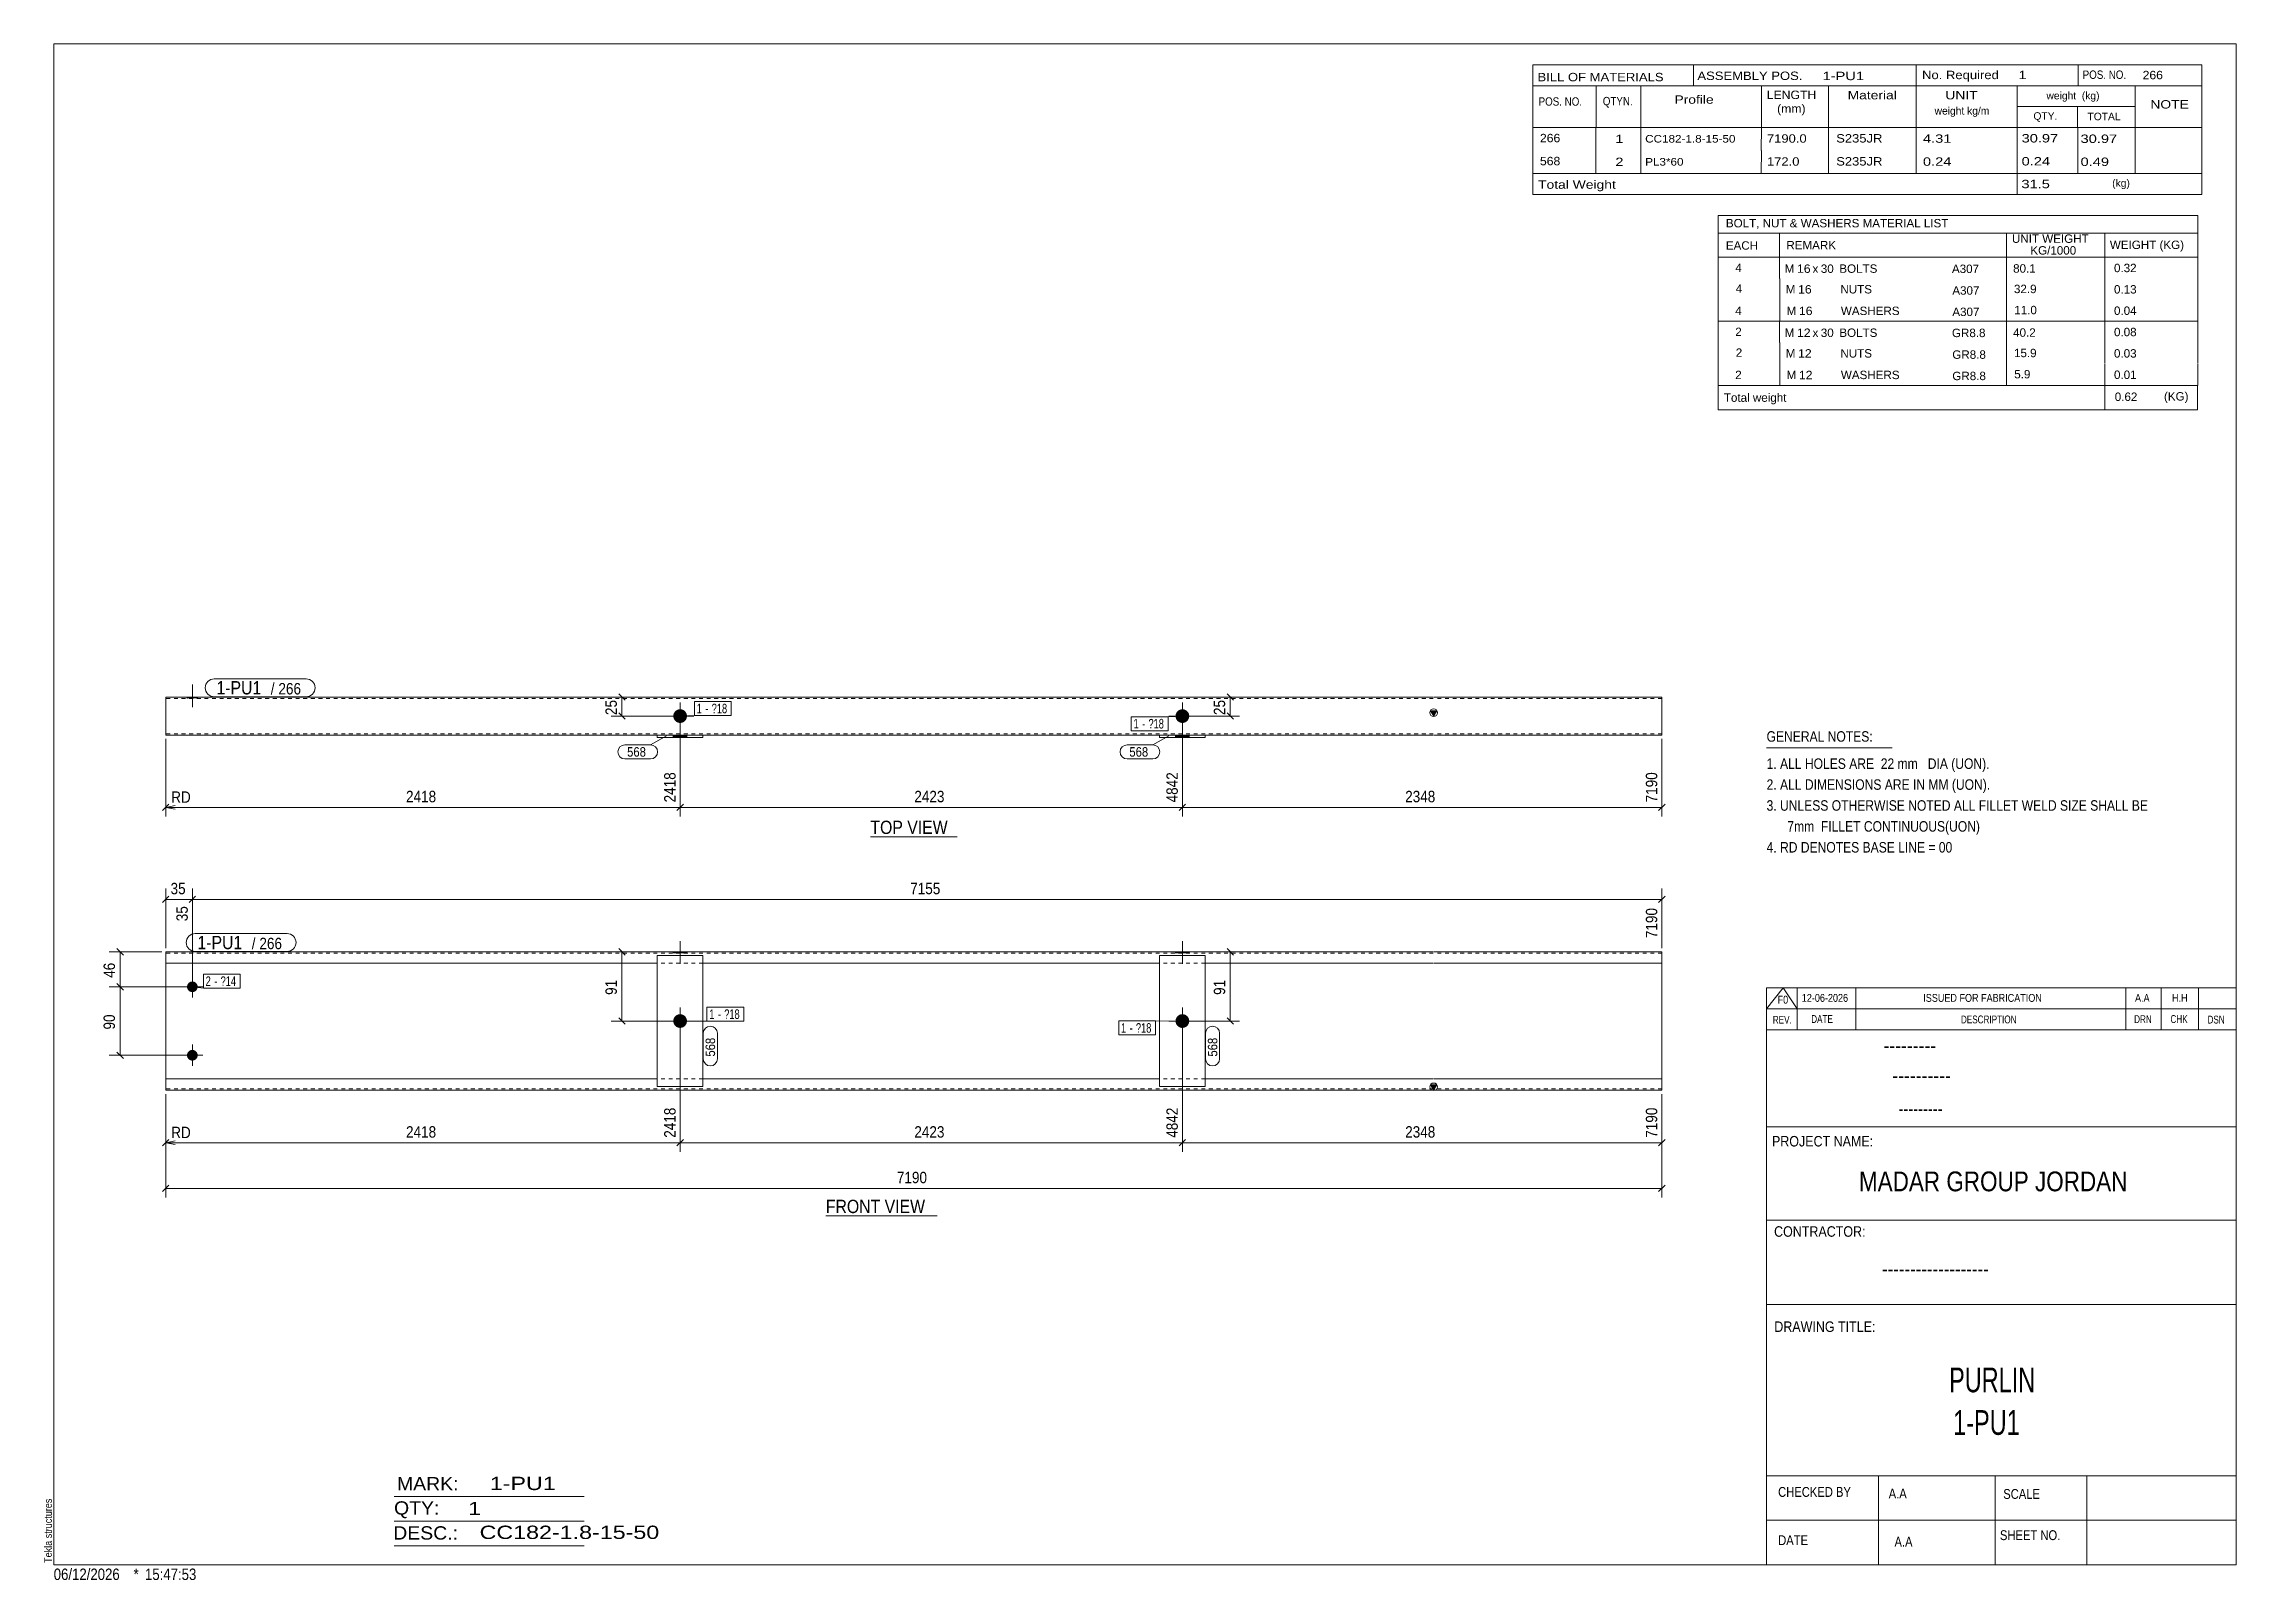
# Model space of a CAD drawing. Header units: millimetres. Extents: x 2 to 579, y 1 to 405.
import ezdxf

# ---------------------------------------------------------------- set-up
doc = ezdxf.new("R2010")
doc.units = ezdxf.units.MM
doc.linetypes.add('XKITLINE00', pattern=[0])
doc.linetypes.add('XKITLINE01', pattern=[4, 1, -1, 1, -1])
for name, color, linetype, lineweight in [('Bolt', 3, 'Continuous', 0), ('BoltMark', 7, 'Continuous', 0), ('Dimensions', 7, 'Continuous', 0), ('DrawingSheet', 5, 'Continuous', 0), ('OtherObjectType', 7, 'Continuous', 0), ('Part', 2, 'Continuous', 0), ('PartMark', 7, 'Continuous', 0)]:
    doc.layers.add(name, color=color, linetype=linetype, lineweight=lineweight)
doc.styles.add('@ARIAL_UNICODE_MS_BOLD', font='ARIAL.TTF')
doc.styles.add('ARIAL', font='ARIAL.TTF')
doc.styles.add('ARIAL_NARROW', font='ARIALN.TTF')
doc.styles.add('COMIC_SANS_MS_BOLD', font='COMICBD.TTF')
doc.styles.add('SWIS721_EX_BT', font='ARIAL.TTF')
doc.styles.add('SWISSE', font='ARIAL.TTF')

# ---------------------------------------------------------------- blocks, each defined once
blk = doc.blocks.new('*A1')
at = {"layer": 'Bolt'}
blk.add_hatch(color=3, dxfattribs=at).paths.add_polyline_path([(300.04, 165.84), (300.04, 166.2), (303.64, 166.2), (303.64, 165.84)], flags=17)
at = {"layer": 'Bolt', "color": 3, "linetype": 'XKITLINE00', "lineweight": 0}
for p, q in [((301.84, 169.02), (301.84, 163.02)), ((300.04, 166.2), (300.04, 165.84)), ((303.64, 166.2), (303.64, 165.84))]:
    blk.add_line(p, q, dxfattribs=at)
blk = doc.blocks.new('*A2')
at = {"layer": 'Bolt'}
blk.add_hatch(color=3, dxfattribs=at).paths.add_polyline_path([(167.94, 165.84), (167.94, 166.2), (171.54, 166.2), (171.54, 165.84)], flags=17)
at = {"layer": 'Bolt', "color": 3, "linetype": 'XKITLINE00', "lineweight": 0}
for p, q in [((169.74, 169.02), (169.74, 163.02)), ((167.94, 166.2), (167.94, 165.84)), ((171.54, 166.2), (171.54, 165.84))]:
    blk.add_line(p, q, dxfattribs=at)
blk = doc.blocks.new('*A3')
at = {"layer": 'Bolt'}
for points in [[(41.48, 158.4), (41.52, 158.4), (41.55, 158.4), (41.59, 158.39), (41.62, 158.39), (41.66, 158.38), (41.69, 158.38), (41.72, 158.37), (41.76, 158.37), (41.79, 158.36), (41.82, 158.35), (41.86, 158.34), (41.89, 158.33), (41.92, 158.32), (41.95, 158.31), (41.99, 158.29), (42.02, 158.28), (42.05, 158.27), (42.08, 158.25), (42.11, 158.23), (42.14, 158.22), (42.17, 158.2), (42.2, 158.18), (42.23, 158.16), (42.26, 158.14), (42.28, 158.12), (42.31, 158.1), (42.34, 158.08), (42.36, 158.06), (42.39, 158.04), (42.42, 158.01), (42.44, 157.99), (42.46, 157.97), (42.49, 157.94), (42.51, 157.91), (42.53, 157.89), (42.55, 157.86), (42.57, 157.83), (42.59, 157.81), (42.61, 157.78), (42.63, 157.75), (42.65, 157.72), (42.67, 157.69), (42.68, 157.66), (42.7, 157.63), (42.72, 157.6), (42.73, 157.57), (42.74, 157.54), (42.76, 157.5), (42.77, 157.47), (42.78, 157.44), (42.79, 157.41), (42.8, 157.37), (42.81, 157.34), (42.82, 157.31), (42.82, 157.27), (42.83, 157.24), (42.83, 157.21), (42.84, 157.17), (42.84, 157.14), (42.85, 157.1), (42.85, 157.07), (42.85, 157.03), (42.85, 157), (42.85, 156.97), (42.85, 156.93), (42.85, 156.9), (42.84, 156.86), (42.84, 156.83), (42.83, 156.79), (42.83, 156.76), (42.82, 156.73), (42.82, 156.69), (42.81, 156.66), (42.8, 156.63), (42.79, 156.59), (42.78, 156.56), (42.77, 156.53), (42.76, 156.5), (42.74, 156.46), (42.73, 156.43), (42.72, 156.4), (42.7, 156.37), (42.68, 156.34), (42.67, 156.31), (42.65, 156.28), (42.63, 156.25), (42.61, 156.22), (42.59, 156.19), (42.57, 156.17), (42.55, 156.14), (42.53, 156.11), (42.51, 156.09), (42.49, 156.06), (42.46, 156.03), (42.44, 156.01), (42.42, 155.99), (42.39, 155.96), (42.36, 155.94), (42.34, 155.92), (42.31, 155.9), (42.28, 155.88), (42.26, 155.86), (42.23, 155.84), (42.2, 155.82), (42.17, 155.8), (42.14, 155.78), (42.11, 155.77), (42.08, 155.75), (42.05, 155.73), (42.02, 155.72), (41.99, 155.71), (41.95, 155.69), (41.92, 155.68), (41.89, 155.67), (41.86, 155.66), (41.82, 155.65), (41.79, 155.64), (41.76, 155.63), (41.72, 155.63), (41.69, 155.62), (41.66, 155.62), (41.62, 155.61), (41.59, 155.61), (41.55, 155.6), (41.52, 155.6), (41.48, 155.6), (41.45, 155.6), (41.42, 155.6), (41.38, 155.6), (41.35, 155.6), (41.31, 155.61), (41.28, 155.61), (41.24, 155.62), (41.21, 155.62), (41.18, 155.63), (41.14, 155.63), (41.11, 155.64), (41.08, 155.65), (41.04, 155.66), (41.01, 155.67), (40.98, 155.68), (40.95, 155.69), (40.91, 155.71), (40.88, 155.72), (40.85, 155.73), (40.82, 155.75), (40.79, 155.77), (40.76, 155.78), (40.73, 155.8), (40.7, 155.82), (40.67, 155.84), (40.64, 155.86), (40.62, 155.88), (40.59, 155.9), (40.56, 155.92), (40.54, 155.94), (40.51, 155.96), (40.48, 155.99), (40.46, 156.01), (40.44, 156.03), (40.41, 156.06), (40.39, 156.09), (40.37, 156.11), (40.35, 156.14), (40.33, 156.17), (40.31, 156.19), (40.29, 156.22), (40.27, 156.25), (40.25, 156.28), (40.23, 156.31), (40.22, 156.34), (40.2, 156.37), (40.18, 156.4), (40.17, 156.43), (40.16, 156.46), (40.14, 156.5), (40.13, 156.53), (40.12, 156.56), (40.11, 156.59), (40.1, 156.63), (40.09, 156.66), (40.08, 156.69), (40.08, 156.73), (40.07, 156.76), (40.07, 156.79), (40.06, 156.83), (40.06, 156.86), (40.05, 156.9), (40.05, 156.93), (40.05, 156.97), (40.05, 157), (40.05, 157.03), (40.05, 157.07), (40.05, 157.1), (40.06, 157.14), (40.06, 157.17), (40.07, 157.21), (40.07, 157.24), (40.08, 157.27), (40.08, 157.31), (40.09, 157.34), (40.1, 157.37), (40.11, 157.41), (40.12, 157.44), (40.13, 157.47), (40.14, 157.5), (40.16, 157.54), (40.17, 157.57), (40.18, 157.6), (40.2, 157.63), (40.22, 157.66), (40.23, 157.69), (40.25, 157.72), (40.27, 157.75), (40.29, 157.78), (40.31, 157.81), (40.33, 157.83), (40.35, 157.86), (40.37, 157.89), (40.39, 157.91), (40.41, 157.94), (40.44, 157.97), (40.46, 157.99), (40.48, 158.01), (40.51, 158.04), (40.54, 158.06), (40.56, 158.08), (40.59, 158.1), (40.62, 158.12), (40.64, 158.14), (40.67, 158.16), (40.7, 158.18), (40.73, 158.2), (40.76, 158.22), (40.79, 158.23), (40.82, 158.25), (40.85, 158.27), (40.88, 158.28), (40.91, 158.29), (40.95, 158.31), (40.98, 158.32), (41.01, 158.33), (41.04, 158.34), (41.08, 158.35), (41.11, 158.36), (41.14, 158.37), (41.18, 158.37), (41.21, 158.38), (41.24, 158.38), (41.28, 158.39), (41.31, 158.39), (41.35, 158.4), (41.38, 158.4), (41.42, 158.4), (41.45, 158.4)], [(41.48, 140.4), (41.52, 140.4), (41.55, 140.4), (41.59, 140.39), (41.62, 140.39), (41.66, 140.38), (41.69, 140.38), (41.72, 140.37), (41.76, 140.37), (41.79, 140.36), (41.82, 140.35), (41.86, 140.34), (41.89, 140.33), (41.92, 140.32), (41.95, 140.31), (41.99, 140.29), (42.02, 140.28), (42.05, 140.27), (42.08, 140.25), (42.11, 140.23), (42.14, 140.22), (42.17, 140.2), (42.2, 140.18), (42.23, 140.16), (42.26, 140.14), (42.28, 140.12), (42.31, 140.1), (42.34, 140.08), (42.36, 140.06), (42.39, 140.04), (42.42, 140.01), (42.44, 139.99), (42.46, 139.97), (42.49, 139.94), (42.51, 139.91), (42.53, 139.89), (42.55, 139.86), (42.57, 139.83), (42.59, 139.81), (42.61, 139.78), (42.63, 139.75), (42.65, 139.72), (42.67, 139.69), (42.68, 139.66), (42.7, 139.63), (42.72, 139.6), (42.73, 139.57), (42.74, 139.54), (42.76, 139.5), (42.77, 139.47), (42.78, 139.44), (42.79, 139.41), (42.8, 139.37), (42.81, 139.34), (42.82, 139.31), (42.82, 139.27), (42.83, 139.24), (42.83, 139.21), (42.84, 139.17), (42.84, 139.14), (42.85, 139.1), (42.85, 139.07), (42.85, 139.03), (42.85, 139), (42.85, 138.97), (42.85, 138.93), (42.85, 138.9), (42.84, 138.86), (42.84, 138.83), (42.83, 138.79), (42.83, 138.76), (42.82, 138.73), (42.82, 138.69), (42.81, 138.66), (42.8, 138.63), (42.79, 138.59), (42.78, 138.56), (42.77, 138.53), (42.76, 138.5), (42.74, 138.46), (42.73, 138.43), (42.72, 138.4), (42.7, 138.37), (42.68, 138.34), (42.67, 138.31), (42.65, 138.28), (42.63, 138.25), (42.61, 138.22), (42.59, 138.19), (42.57, 138.17), (42.55, 138.14), (42.53, 138.11), (42.51, 138.09), (42.49, 138.06), (42.46, 138.03), (42.44, 138.01), (42.42, 137.99), (42.39, 137.96), (42.36, 137.94), (42.34, 137.92), (42.31, 137.9), (42.28, 137.88), (42.26, 137.86), (42.23, 137.84), (42.2, 137.82), (42.17, 137.8), (42.14, 137.78), (42.11, 137.77), (42.08, 137.75), (42.05, 137.73), (42.02, 137.72), (41.99, 137.71), (41.95, 137.69), (41.92, 137.68), (41.89, 137.67), (41.86, 137.66), (41.82, 137.65), (41.79, 137.64), (41.76, 137.63), (41.72, 137.63), (41.69, 137.62), (41.66, 137.62), (41.62, 137.61), (41.59, 137.61), (41.55, 137.6), (41.52, 137.6), (41.48, 137.6), (41.45, 137.6), (41.42, 137.6), (41.38, 137.6), (41.35, 137.6), (41.31, 137.61), (41.28, 137.61), (41.24, 137.62), (41.21, 137.62), (41.18, 137.63), (41.14, 137.63), (41.11, 137.64), (41.08, 137.65), (41.04, 137.66), (41.01, 137.67), (40.98, 137.68), (40.95, 137.69), (40.91, 137.71), (40.88, 137.72), (40.85, 137.73), (40.82, 137.75), (40.79, 137.77), (40.76, 137.78), (40.73, 137.8), (40.7, 137.82), (40.67, 137.84), (40.64, 137.86), (40.62, 137.88), (40.59, 137.9), (40.56, 137.92), (40.54, 137.94), (40.51, 137.96), (40.48, 137.99), (40.46, 138.01), (40.44, 138.03), (40.41, 138.06), (40.39, 138.09), (40.37, 138.11), (40.35, 138.14), (40.33, 138.17), (40.31, 138.19), (40.29, 138.22), (40.27, 138.25), (40.25, 138.28), (40.23, 138.31), (40.22, 138.34), (40.2, 138.37), (40.18, 138.4), (40.17, 138.43), (40.16, 138.46), (40.14, 138.5), (40.13, 138.53), (40.12, 138.56), (40.11, 138.59), (40.1, 138.63), (40.09, 138.66), (40.08, 138.69), (40.08, 138.73), (40.07, 138.76), (40.07, 138.79), (40.06, 138.83), (40.06, 138.86), (40.05, 138.9), (40.05, 138.93), (40.05, 138.97), (40.05, 139), (40.05, 139.03), (40.05, 139.07), (40.05, 139.1), (40.06, 139.14), (40.06, 139.17), (40.07, 139.21), (40.07, 139.24), (40.08, 139.27), (40.08, 139.31), (40.09, 139.34), (40.1, 139.37), (40.11, 139.41), (40.12, 139.44), (40.13, 139.47), (40.14, 139.5), (40.16, 139.54), (40.17, 139.57), (40.18, 139.6), (40.2, 139.63), (40.22, 139.66), (40.23, 139.69), (40.25, 139.72), (40.27, 139.75), (40.29, 139.78), (40.31, 139.81), (40.33, 139.83), (40.35, 139.86), (40.37, 139.89), (40.39, 139.91), (40.41, 139.94), (40.44, 139.97), (40.46, 139.99), (40.48, 140.01), (40.51, 140.04), (40.54, 140.06), (40.56, 140.08), (40.59, 140.1), (40.62, 140.12), (40.64, 140.14), (40.67, 140.16), (40.7, 140.18), (40.73, 140.2), (40.76, 140.22), (40.79, 140.23), (40.82, 140.25), (40.85, 140.27), (40.88, 140.28), (40.91, 140.29), (40.95, 140.31), (40.98, 140.32), (41.01, 140.33), (41.04, 140.34), (41.08, 140.35), (41.11, 140.36), (41.14, 140.37), (41.18, 140.37), (41.21, 140.38), (41.24, 140.38), (41.28, 140.39), (41.31, 140.39), (41.35, 140.4), (41.38, 140.4), (41.42, 140.4), (41.45, 140.4)]]:
    blk.add_hatch(color=3, dxfattribs=at).paths.add_polyline_path(points, flags=17)
at = {"layer": 'Bolt', "color": 3, "linetype": 'XKITLINE00', "lineweight": 0}
for p, q in [((44.25, 157), (38.65, 157)), ((41.45, 154.2), (41.45, 159.8)), ((44.25, 139), (38.65, 139)), ((41.45, 136.2), (41.45, 141.8))]:
    blk.add_line(p, q, dxfattribs=at)
blk = doc.blocks.new('*A4')
at = {"layer": 'Bolt'}
blk.add_hatch(color=3, dxfattribs=at).paths.add_polyline_path([(171.54, 147.96), (171.54, 147.91), (171.54, 147.87), (171.54, 147.82), (171.53, 147.78), (171.52, 147.74), (171.52, 147.69), (171.51, 147.65), (171.5, 147.61), (171.49, 147.56), (171.48, 147.52), (171.47, 147.48), (171.45, 147.44), (171.44, 147.39), (171.42, 147.35), (171.41, 147.31), (171.39, 147.27), (171.37, 147.23), (171.35, 147.19), (171.33, 147.15), (171.31, 147.11), (171.29, 147.07), (171.26, 147.04), (171.24, 147), (171.22, 146.96), (171.19, 146.93), (171.16, 146.89), (171.14, 146.86), (171.11, 146.82), (171.08, 146.79), (171.05, 146.76), (171.02, 146.73), (170.99, 146.7), (170.95, 146.67), (170.92, 146.64), (170.89, 146.61), (170.85, 146.58), (170.82, 146.55), (170.78, 146.53), (170.74, 146.5), (170.71, 146.48), (170.67, 146.46), (170.63, 146.43), (170.59, 146.41), (170.55, 146.39), (170.51, 146.37), (170.47, 146.35), (170.43, 146.34), (170.39, 146.32), (170.35, 146.31), (170.31, 146.29), (170.27, 146.28), (170.22, 146.27), (170.18, 146.25), (170.14, 146.24), (170.1, 146.23), (170.05, 146.23), (170.01, 146.22), (169.96, 146.21), (169.92, 146.21), (169.88, 146.2), (169.83, 146.2), (169.79, 146.2), (169.74, 146.2), (169.7, 146.2), (169.66, 146.2), (169.61, 146.2), (169.57, 146.21), (169.52, 146.21), (169.48, 146.22), (169.44, 146.23), (169.39, 146.23), (169.35, 146.24), (169.31, 146.25), (169.26, 146.27), (169.22, 146.28), (169.18, 146.29), (169.14, 146.31), (169.1, 146.32), (169.06, 146.34), (169.01, 146.35), (168.97, 146.37), (168.93, 146.39), (168.9, 146.41), (168.86, 146.43), (168.82, 146.46), (168.78, 146.48), (168.74, 146.5), (168.71, 146.53), (168.67, 146.55), (168.64, 146.58), (168.6, 146.61), (168.57, 146.64), (168.54, 146.67), (168.5, 146.7), (168.47, 146.73), (168.44, 146.76), (168.41, 146.79), (168.38, 146.82), (168.35, 146.86), (168.32, 146.89), (168.3, 146.93), (168.27, 146.96), (168.25, 147), (168.22, 147.04), (168.2, 147.07), (168.18, 147.11), (168.16, 147.15), (168.14, 147.19), (168.12, 147.23), (168.1, 147.27), (168.08, 147.31), (168.06, 147.35), (168.05, 147.39), (168.03, 147.44), (168.02, 147.48), (168.01, 147.52), (168, 147.56), (167.99, 147.61), (167.98, 147.65), (167.97, 147.69), (167.96, 147.74), (167.96, 147.78), (167.95, 147.82), (167.95, 147.87), (167.95, 147.91), (167.94, 147.96), (167.94, 148), (167.94, 148.04), (167.95, 148.09), (167.95, 148.13), (167.95, 148.18), (167.96, 148.22), (167.96, 148.26), (167.97, 148.31), (167.98, 148.35), (167.99, 148.39), (168, 148.44), (168.01, 148.48), (168.02, 148.52), (168.03, 148.56), (168.05, 148.61), (168.06, 148.65), (168.08, 148.69), (168.1, 148.73), (168.12, 148.77), (168.14, 148.81), (168.16, 148.85), (168.18, 148.89), (168.2, 148.93), (168.22, 148.96), (168.25, 149), (168.27, 149.04), (168.3, 149.07), (168.32, 149.11), (168.35, 149.14), (168.38, 149.18), (168.41, 149.21), (168.44, 149.24), (168.47, 149.27), (168.5, 149.3), (168.54, 149.33), (168.57, 149.36), (168.6, 149.39), (168.64, 149.42), (168.67, 149.45), (168.71, 149.47), (168.74, 149.5), (168.78, 149.52), (168.82, 149.54), (168.86, 149.57), (168.9, 149.59), (168.93, 149.61), (168.97, 149.63), (169.01, 149.65), (169.06, 149.66), (169.1, 149.68), (169.14, 149.69), (169.18, 149.71), (169.22, 149.72), (169.26, 149.73), (169.31, 149.75), (169.35, 149.76), (169.39, 149.77), (169.44, 149.77), (169.48, 149.78), (169.52, 149.79), (169.57, 149.79), (169.61, 149.8), (169.66, 149.8), (169.7, 149.8), (169.74, 149.8), (169.79, 149.8), (169.83, 149.8), (169.88, 149.8), (169.92, 149.79), (169.96, 149.79), (170.01, 149.78), (170.05, 149.77), (170.1, 149.77), (170.14, 149.76), (170.18, 149.75), (170.22, 149.73), (170.27, 149.72), (170.31, 149.71), (170.35, 149.69), (170.39, 149.68), (170.43, 149.66), (170.47, 149.65), (170.51, 149.63), (170.55, 149.61), (170.59, 149.59), (170.63, 149.57), (170.67, 149.54), (170.71, 149.52), (170.74, 149.5), (170.78, 149.47), (170.82, 149.45), (170.85, 149.42), (170.89, 149.39), (170.92, 149.36), (170.95, 149.33), (170.99, 149.3), (171.02, 149.27), (171.05, 149.24), (171.08, 149.21), (171.11, 149.18), (171.14, 149.14), (171.16, 149.11), (171.19, 149.07), (171.22, 149.04), (171.24, 149), (171.26, 148.96), (171.29, 148.93), (171.31, 148.89), (171.33, 148.85), (171.35, 148.81), (171.37, 148.77), (171.39, 148.73), (171.41, 148.69), (171.42, 148.65), (171.44, 148.61), (171.45, 148.56), (171.47, 148.52), (171.48, 148.48), (171.49, 148.44), (171.5, 148.39), (171.51, 148.35), (171.52, 148.31), (171.52, 148.26), (171.53, 148.22), (171.54, 148.18), (171.54, 148.13), (171.54, 148.09), (171.54, 148.04), (171.54, 148)], flags=17)
at = {"layer": 'Bolt', "color": 3, "linetype": 'XKITLINE00', "lineweight": 0}
for p, q in [((169.74, 151.6), (169.74, 144.4)), ((173.34, 148), (166.14, 148))]:
    blk.add_line(p, q, dxfattribs=at)
blk = doc.blocks.new('*A5')
at = {"layer": 'Bolt'}
blk.add_hatch(color=3, dxfattribs=at).paths.add_polyline_path([(303.64, 147.96), (303.64, 147.91), (303.64, 147.87), (303.64, 147.82), (303.63, 147.78), (303.62, 147.74), (303.62, 147.69), (303.61, 147.65), (303.6, 147.61), (303.59, 147.56), (303.58, 147.52), (303.57, 147.48), (303.55, 147.44), (303.54, 147.39), (303.52, 147.35), (303.51, 147.31), (303.49, 147.27), (303.47, 147.23), (303.45, 147.19), (303.43, 147.15), (303.41, 147.11), (303.39, 147.07), (303.36, 147.04), (303.34, 147), (303.32, 146.96), (303.29, 146.93), (303.26, 146.89), (303.24, 146.86), (303.21, 146.82), (303.18, 146.79), (303.15, 146.76), (303.12, 146.73), (303.09, 146.7), (303.05, 146.67), (303.02, 146.64), (302.99, 146.61), (302.95, 146.58), (302.92, 146.55), (302.88, 146.53), (302.84, 146.5), (302.81, 146.48), (302.77, 146.46), (302.73, 146.43), (302.69, 146.41), (302.65, 146.39), (302.61, 146.37), (302.57, 146.35), (302.53, 146.34), (302.49, 146.32), (302.45, 146.31), (302.41, 146.29), (302.37, 146.28), (302.32, 146.27), (302.28, 146.25), (302.24, 146.24), (302.2, 146.23), (302.15, 146.23), (302.11, 146.22), (302.06, 146.21), (302.02, 146.21), (301.98, 146.2), (301.93, 146.2), (301.89, 146.2), (301.84, 146.2), (301.8, 146.2), (301.76, 146.2), (301.71, 146.2), (301.67, 146.21), (301.62, 146.21), (301.58, 146.22), (301.54, 146.23), (301.49, 146.23), (301.45, 146.24), (301.41, 146.25), (301.36, 146.27), (301.32, 146.28), (301.28, 146.29), (301.24, 146.31), (301.2, 146.32), (301.16, 146.34), (301.11, 146.35), (301.07, 146.37), (301.03, 146.39), (301, 146.41), (300.96, 146.43), (300.92, 146.46), (300.88, 146.48), (300.84, 146.5), (300.81, 146.53), (300.77, 146.55), (300.74, 146.58), (300.7, 146.61), (300.67, 146.64), (300.64, 146.67), (300.6, 146.7), (300.57, 146.73), (300.54, 146.76), (300.51, 146.79), (300.48, 146.82), (300.45, 146.86), (300.42, 146.89), (300.4, 146.93), (300.37, 146.96), (300.35, 147), (300.32, 147.04), (300.3, 147.07), (300.28, 147.11), (300.26, 147.15), (300.24, 147.19), (300.22, 147.23), (300.2, 147.27), (300.18, 147.31), (300.16, 147.35), (300.15, 147.39), (300.13, 147.44), (300.12, 147.48), (300.11, 147.52), (300.1, 147.56), (300.09, 147.61), (300.08, 147.65), (300.07, 147.69), (300.06, 147.74), (300.06, 147.78), (300.05, 147.82), (300.05, 147.87), (300.05, 147.91), (300.04, 147.96), (300.04, 148), (300.04, 148.04), (300.05, 148.09), (300.05, 148.13), (300.05, 148.18), (300.06, 148.22), (300.06, 148.26), (300.07, 148.31), (300.08, 148.35), (300.09, 148.39), (300.1, 148.44), (300.11, 148.48), (300.12, 148.52), (300.13, 148.56), (300.15, 148.61), (300.16, 148.65), (300.18, 148.69), (300.2, 148.73), (300.22, 148.77), (300.24, 148.81), (300.26, 148.85), (300.28, 148.89), (300.3, 148.93), (300.32, 148.96), (300.35, 149), (300.37, 149.04), (300.4, 149.07), (300.42, 149.11), (300.45, 149.14), (300.48, 149.18), (300.51, 149.21), (300.54, 149.24), (300.57, 149.27), (300.6, 149.3), (300.64, 149.33), (300.67, 149.36), (300.7, 149.39), (300.74, 149.42), (300.77, 149.45), (300.81, 149.47), (300.84, 149.5), (300.88, 149.52), (300.92, 149.54), (300.96, 149.57), (301, 149.59), (301.03, 149.61), (301.07, 149.63), (301.11, 149.65), (301.16, 149.66), (301.2, 149.68), (301.24, 149.69), (301.28, 149.71), (301.32, 149.72), (301.36, 149.73), (301.41, 149.75), (301.45, 149.76), (301.49, 149.77), (301.54, 149.77), (301.58, 149.78), (301.62, 149.79), (301.67, 149.79), (301.71, 149.8), (301.76, 149.8), (301.8, 149.8), (301.84, 149.8), (301.89, 149.8), (301.93, 149.8), (301.98, 149.8), (302.02, 149.79), (302.06, 149.79), (302.11, 149.78), (302.15, 149.77), (302.2, 149.77), (302.24, 149.76), (302.28, 149.75), (302.32, 149.73), (302.37, 149.72), (302.41, 149.71), (302.45, 149.69), (302.49, 149.68), (302.53, 149.66), (302.57, 149.65), (302.61, 149.63), (302.65, 149.61), (302.69, 149.59), (302.73, 149.57), (302.77, 149.54), (302.81, 149.52), (302.84, 149.5), (302.88, 149.47), (302.92, 149.45), (302.95, 149.42), (302.99, 149.39), (303.02, 149.36), (303.05, 149.33), (303.09, 149.3), (303.12, 149.27), (303.15, 149.24), (303.18, 149.21), (303.21, 149.18), (303.24, 149.14), (303.26, 149.11), (303.29, 149.07), (303.32, 149.04), (303.34, 149), (303.36, 148.96), (303.39, 148.93), (303.41, 148.89), (303.43, 148.85), (303.45, 148.81), (303.47, 148.77), (303.49, 148.73), (303.51, 148.69), (303.52, 148.65), (303.54, 148.61), (303.55, 148.56), (303.57, 148.52), (303.58, 148.48), (303.59, 148.44), (303.6, 148.39), (303.61, 148.35), (303.62, 148.31), (303.62, 148.26), (303.63, 148.22), (303.64, 148.18), (303.64, 148.13), (303.64, 148.09), (303.64, 148.04), (303.64, 148)], flags=17)
at = {"layer": 'Bolt', "color": 3, "linetype": 'XKITLINE00', "lineweight": 0}
for p, q in [((301.84, 151.6), (301.84, 144.4)), ((305.44, 148), (298.24, 148))]:
    blk.add_line(p, q, dxfattribs=at)
blk = doc.blocks.new('*A6')
at = {"layer": 'Part'}
blk.add_hatch(color=2, dxfattribs=at).paths.add_polyline_path([(367.14, 131.2), (368.74, 131.2), (367.94, 129.8)], flags=17)
at = {"layer": 'Part', "color": 2, "linetype": 'XKITLINE00', "lineweight": 0}
for p, q in [((34.45, 129.8), (34.45, 166.2)), ((103.64, 166.2), (34.45, 166.2)), ((103.64, 163.2), (34.45, 163.2)), ((235.74, 166.2), (103.74, 166.2)), ((163.74, 163.2), (103.74, 163.2)), ((235.74, 163.2), (175.74, 163.2)), ((367.84, 166.2), (235.84, 166.2)), ((295.84, 163.2), (235.84, 163.2)), ((367.84, 163.2), (307.84, 163.2)), ((427.94, 166.2), (367.94, 166.2)), ((427.94, 163.2), (367.94, 163.2)), ((427.94, 129.8), (427.94, 166.2)), ((103.64, 132.8), (34.45, 132.8)), ((163.74, 132.8), (103.74, 132.8)), ((235.74, 132.8), (175.74, 132.8)), ((295.84, 132.8), (235.84, 132.8)), ((367.84, 132.8), (307.84, 132.8)), ((427.94, 132.8), (367.94, 132.8)), ((103.64, 129.8), (34.45, 129.8)), ((235.74, 129.8), (103.74, 129.8)), ((367.84, 129.8), (235.84, 129.8)), ((367.94, 129.8), (367.14, 131.2)), ((367.14, 131.2), (368.74, 131.2)), ((368.74, 131.2), (367.94, 129.8)), ((427.94, 129.8), (367.94, 129.8))]:
    blk.add_line(p, q, dxfattribs=at)
at = {"layer": 'Part', "color": 7, "linetype": 'XKITLINE01', "lineweight": 0}
for p, q in [((103.64, 165.84), (34.45, 165.84)), ((235.74, 165.84), (103.74, 165.84)), ((175.74, 163.2), (163.74, 163.2)), ((367.84, 165.84), (235.84, 165.84)), ((307.84, 163.2), (295.84, 163.2)), ((427.94, 165.84), (367.94, 165.84)), ((175.74, 132.8), (163.74, 132.8)), ((307.84, 132.8), (295.84, 132.8)), ((103.64, 130.16), (34.45, 130.16)), ((235.74, 130.16), (103.74, 130.16)), ((367.84, 130.16), (235.84, 130.16)), ((427.94, 130.16), (367.94, 130.16))]:
    blk.add_line(p, q, dxfattribs=at)
at = {"layer": 'Part', "color": 2, "linetype": 'XKITLINE00', "lineweight": 0}
blk.add_circle((367.94, 130.7), 1, dxfattribs=at)
blk = doc.blocks.new('*A7')
at = {"layer": 'Part', "color": 2, "linetype": 'XKITLINE00', "lineweight": 0}
for p, q in [((163.74, 165.2), (163.74, 130.8)), ((175.74, 165.2), (163.74, 165.2)), ((175.74, 130.8), (175.74, 165.2)), ((163.74, 130.8), (175.74, 130.8))]:
    blk.add_line(p, q, dxfattribs=at)
blk = doc.blocks.new('*A8')
at = {"layer": 'Part', "color": 2, "linetype": 'XKITLINE00', "lineweight": 0}
for p, q in [((295.84, 165.2), (295.84, 130.8)), ((307.84, 165.2), (295.84, 165.2)), ((307.84, 130.8), (307.84, 165.2)), ((295.84, 130.8), (307.84, 130.8))]:
    blk.add_line(p, q, dxfattribs=at)
blk = doc.blocks.new('*A9')
at = {"layer": 'Bolt'}
blk.add_hatch(color=3, dxfattribs=at).paths.add_polyline_path([(300.04, 228.24), (300.05, 228.29), (300.05, 228.33), (300.05, 228.38), (300.06, 228.42), (300.06, 228.46), (300.07, 228.51), (300.08, 228.55), (300.09, 228.59), (300.1, 228.64), (300.11, 228.68), (300.12, 228.72), (300.13, 228.76), (300.15, 228.81), (300.16, 228.85), (300.18, 228.89), (300.2, 228.93), (300.22, 228.97), (300.24, 229.01), (300.26, 229.05), (300.28, 229.09), (300.3, 229.13), (300.32, 229.16), (300.35, 229.2), (300.37, 229.24), (300.4, 229.27), (300.42, 229.31), (300.45, 229.34), (300.48, 229.38), (300.51, 229.41), (300.54, 229.44), (300.57, 229.47), (300.6, 229.5), (300.64, 229.53), (300.67, 229.56), (300.7, 229.59), (300.74, 229.62), (300.77, 229.65), (300.81, 229.67), (300.84, 229.7), (300.88, 229.72), (300.92, 229.74), (300.96, 229.77), (301, 229.79), (301.03, 229.81), (301.07, 229.83), (301.11, 229.85), (301.16, 229.86), (301.2, 229.88), (301.24, 229.9), (301.28, 229.91), (301.32, 229.92), (301.36, 229.94), (301.41, 229.95), (301.45, 229.96), (301.49, 229.97), (301.54, 229.97), (301.58, 229.98), (301.62, 229.99), (301.67, 229.99), (301.71, 230), (301.76, 230), (301.8, 230), (301.84, 230), (301.89, 230), (301.93, 230), (301.98, 230), (302.02, 229.99), (302.06, 229.99), (302.11, 229.98), (302.15, 229.97), (302.2, 229.97), (302.24, 229.96), (302.28, 229.95), (302.32, 229.94), (302.37, 229.92), (302.41, 229.91), (302.45, 229.9), (302.49, 229.88), (302.53, 229.86), (302.57, 229.85), (302.61, 229.83), (302.65, 229.81), (302.69, 229.79), (302.73, 229.77), (302.77, 229.74), (302.81, 229.72), (302.84, 229.7), (302.88, 229.67), (302.92, 229.65), (302.95, 229.62), (302.99, 229.59), (303.02, 229.56), (303.05, 229.53), (303.09, 229.5), (303.12, 229.47), (303.15, 229.44), (303.18, 229.41), (303.21, 229.38), (303.24, 229.34), (303.26, 229.31), (303.29, 229.27), (303.32, 229.24), (303.34, 229.2), (303.36, 229.16), (303.39, 229.13), (303.41, 229.09), (303.43, 229.05), (303.45, 229.01), (303.47, 228.97), (303.49, 228.93), (303.51, 228.89), (303.52, 228.85), (303.54, 228.81), (303.55, 228.76), (303.57, 228.72), (303.58, 228.68), (303.59, 228.64), (303.6, 228.59), (303.61, 228.55), (303.62, 228.51), (303.62, 228.46), (303.63, 228.42), (303.64, 228.38), (303.64, 228.33), (303.64, 228.29), (303.64, 228.24), (303.64, 228.2), (303.64, 228.16), (303.64, 228.11), (303.64, 228.07), (303.64, 228.02), (303.63, 227.98), (303.62, 227.94), (303.62, 227.89), (303.61, 227.85), (303.6, 227.81), (303.59, 227.76), (303.58, 227.72), (303.57, 227.68), (303.55, 227.64), (303.54, 227.59), (303.52, 227.55), (303.51, 227.51), (303.49, 227.47), (303.47, 227.43), (303.45, 227.39), (303.43, 227.35), (303.41, 227.31), (303.39, 227.27), (303.36, 227.24), (303.34, 227.2), (303.32, 227.16), (303.29, 227.13), (303.26, 227.09), (303.24, 227.06), (303.21, 227.02), (303.18, 226.99), (303.15, 226.96), (303.12, 226.93), (303.09, 226.9), (303.05, 226.87), (303.02, 226.84), (302.99, 226.81), (302.95, 226.78), (302.92, 226.75), (302.88, 226.73), (302.84, 226.7), (302.81, 226.68), (302.77, 226.66), (302.73, 226.63), (302.69, 226.61), (302.65, 226.59), (302.61, 226.57), (302.57, 226.55), (302.53, 226.54), (302.49, 226.52), (302.45, 226.51), (302.41, 226.49), (302.37, 226.48), (302.32, 226.47), (302.28, 226.45), (302.24, 226.44), (302.2, 226.43), (302.15, 226.43), (302.11, 226.42), (302.06, 226.41), (302.02, 226.41), (301.98, 226.41), (301.93, 226.4), (301.89, 226.4), (301.84, 226.4), (301.8, 226.4), (301.76, 226.4), (301.71, 226.41), (301.67, 226.41), (301.62, 226.41), (301.58, 226.42), (301.54, 226.43), (301.49, 226.43), (301.45, 226.44), (301.41, 226.45), (301.36, 226.47), (301.32, 226.48), (301.28, 226.49), (301.24, 226.51), (301.2, 226.52), (301.16, 226.54), (301.11, 226.55), (301.07, 226.57), (301.03, 226.59), (301, 226.61), (300.96, 226.63), (300.92, 226.66), (300.88, 226.68), (300.84, 226.7), (300.81, 226.73), (300.77, 226.75), (300.74, 226.78), (300.7, 226.81), (300.67, 226.84), (300.64, 226.87), (300.6, 226.9), (300.57, 226.93), (300.54, 226.96), (300.51, 226.99), (300.48, 227.02), (300.45, 227.06), (300.42, 227.09), (300.4, 227.13), (300.37, 227.16), (300.35, 227.2), (300.32, 227.24), (300.3, 227.27), (300.28, 227.31), (300.26, 227.35), (300.24, 227.39), (300.22, 227.43), (300.2, 227.47), (300.18, 227.51), (300.16, 227.55), (300.15, 227.59), (300.13, 227.64), (300.12, 227.68), (300.11, 227.72), (300.1, 227.76), (300.09, 227.81), (300.08, 227.85), (300.07, 227.89), (300.06, 227.94), (300.06, 227.98), (300.05, 228.02), (300.05, 228.07), (300.05, 228.11), (300.04, 228.16), (300.04, 228.2)], flags=17)
at = {"layer": 'Bolt', "color": 3, "linetype": 'XKITLINE00', "lineweight": 0}
for p, q in [((301.84, 224.6), (301.84, 231.8)), ((305.44, 228.2), (298.24, 228.2))]:
    blk.add_line(p, q, dxfattribs=at)
blk = doc.blocks.new('*A10')
at = {"layer": 'Bolt'}
blk.add_hatch(color=3, dxfattribs=at).paths.add_polyline_path([(167.94, 228.24), (167.95, 228.29), (167.95, 228.33), (167.95, 228.38), (167.96, 228.42), (167.96, 228.46), (167.97, 228.51), (167.98, 228.55), (167.99, 228.59), (168, 228.64), (168.01, 228.68), (168.02, 228.72), (168.03, 228.76), (168.05, 228.81), (168.06, 228.85), (168.08, 228.89), (168.1, 228.93), (168.12, 228.97), (168.14, 229.01), (168.16, 229.05), (168.18, 229.09), (168.2, 229.13), (168.22, 229.16), (168.25, 229.2), (168.27, 229.24), (168.3, 229.27), (168.32, 229.31), (168.35, 229.34), (168.38, 229.38), (168.41, 229.41), (168.44, 229.44), (168.47, 229.47), (168.5, 229.5), (168.54, 229.53), (168.57, 229.56), (168.6, 229.59), (168.64, 229.62), (168.67, 229.65), (168.71, 229.67), (168.74, 229.7), (168.78, 229.72), (168.82, 229.74), (168.86, 229.77), (168.9, 229.79), (168.93, 229.81), (168.97, 229.83), (169.01, 229.85), (169.06, 229.86), (169.1, 229.88), (169.14, 229.9), (169.18, 229.91), (169.22, 229.92), (169.26, 229.94), (169.31, 229.95), (169.35, 229.96), (169.39, 229.97), (169.44, 229.97), (169.48, 229.98), (169.52, 229.99), (169.57, 229.99), (169.61, 230), (169.66, 230), (169.7, 230), (169.74, 230), (169.79, 230), (169.83, 230), (169.88, 230), (169.92, 229.99), (169.96, 229.99), (170.01, 229.98), (170.05, 229.97), (170.1, 229.97), (170.14, 229.96), (170.18, 229.95), (170.22, 229.94), (170.27, 229.92), (170.31, 229.91), (170.35, 229.9), (170.39, 229.88), (170.43, 229.86), (170.47, 229.85), (170.51, 229.83), (170.55, 229.81), (170.59, 229.79), (170.63, 229.77), (170.67, 229.74), (170.71, 229.72), (170.74, 229.7), (170.78, 229.67), (170.82, 229.65), (170.85, 229.62), (170.89, 229.59), (170.92, 229.56), (170.95, 229.53), (170.99, 229.5), (171.02, 229.47), (171.05, 229.44), (171.08, 229.41), (171.11, 229.38), (171.14, 229.34), (171.16, 229.31), (171.19, 229.27), (171.22, 229.24), (171.24, 229.2), (171.26, 229.16), (171.29, 229.13), (171.31, 229.09), (171.33, 229.05), (171.35, 229.01), (171.37, 228.97), (171.39, 228.93), (171.41, 228.89), (171.42, 228.85), (171.44, 228.81), (171.45, 228.76), (171.47, 228.72), (171.48, 228.68), (171.49, 228.64), (171.5, 228.59), (171.51, 228.55), (171.52, 228.51), (171.52, 228.46), (171.53, 228.42), (171.54, 228.38), (171.54, 228.33), (171.54, 228.29), (171.54, 228.24), (171.54, 228.2), (171.54, 228.16), (171.54, 228.11), (171.54, 228.07), (171.54, 228.02), (171.53, 227.98), (171.52, 227.94), (171.52, 227.89), (171.51, 227.85), (171.5, 227.81), (171.49, 227.76), (171.48, 227.72), (171.47, 227.68), (171.45, 227.64), (171.44, 227.59), (171.42, 227.55), (171.41, 227.51), (171.39, 227.47), (171.37, 227.43), (171.35, 227.39), (171.33, 227.35), (171.31, 227.31), (171.29, 227.27), (171.26, 227.24), (171.24, 227.2), (171.22, 227.16), (171.19, 227.13), (171.16, 227.09), (171.14, 227.06), (171.11, 227.02), (171.08, 226.99), (171.05, 226.96), (171.02, 226.93), (170.99, 226.9), (170.95, 226.87), (170.92, 226.84), (170.89, 226.81), (170.85, 226.78), (170.82, 226.75), (170.78, 226.73), (170.74, 226.7), (170.71, 226.68), (170.67, 226.66), (170.63, 226.63), (170.59, 226.61), (170.55, 226.59), (170.51, 226.57), (170.47, 226.55), (170.43, 226.54), (170.39, 226.52), (170.35, 226.51), (170.31, 226.49), (170.27, 226.48), (170.22, 226.47), (170.18, 226.45), (170.14, 226.44), (170.1, 226.43), (170.05, 226.43), (170.01, 226.42), (169.96, 226.41), (169.92, 226.41), (169.88, 226.41), (169.83, 226.4), (169.79, 226.4), (169.74, 226.4), (169.7, 226.4), (169.66, 226.4), (169.61, 226.41), (169.57, 226.41), (169.52, 226.41), (169.48, 226.42), (169.44, 226.43), (169.39, 226.43), (169.35, 226.44), (169.31, 226.45), (169.26, 226.47), (169.22, 226.48), (169.18, 226.49), (169.14, 226.51), (169.1, 226.52), (169.06, 226.54), (169.01, 226.55), (168.97, 226.57), (168.93, 226.59), (168.9, 226.61), (168.86, 226.63), (168.82, 226.66), (168.78, 226.68), (168.74, 226.7), (168.71, 226.73), (168.67, 226.75), (168.64, 226.78), (168.6, 226.81), (168.57, 226.84), (168.54, 226.87), (168.5, 226.9), (168.47, 226.93), (168.44, 226.96), (168.41, 226.99), (168.38, 227.02), (168.35, 227.06), (168.32, 227.09), (168.3, 227.13), (168.27, 227.16), (168.25, 227.2), (168.22, 227.24), (168.2, 227.27), (168.18, 227.31), (168.16, 227.35), (168.14, 227.39), (168.12, 227.43), (168.1, 227.47), (168.08, 227.51), (168.06, 227.55), (168.05, 227.59), (168.03, 227.64), (168.02, 227.68), (168.01, 227.72), (168, 227.76), (167.99, 227.81), (167.98, 227.85), (167.97, 227.89), (167.96, 227.94), (167.96, 227.98), (167.95, 228.02), (167.95, 228.07), (167.95, 228.11), (167.94, 228.16), (167.94, 228.2)], flags=17)
at = {"layer": 'Bolt', "color": 3, "linetype": 'XKITLINE00', "lineweight": 0}
for p, q in [((169.74, 224.6), (169.74, 231.8)), ((173.34, 228.2), (166.14, 228.2))]:
    blk.add_line(p, q, dxfattribs=at)
blk = doc.blocks.new('*A11')
at = {"layer": 'Bolt'}
blk.add_hatch(color=3, dxfattribs=at).paths.add_polyline_path([(40.05, 232.84), (40.05, 233.2), (42.85, 233.2), (42.85, 232.84)], flags=17)
blk.add_hatch(color=3, dxfattribs=at).paths.add_polyline_path([(40.05, 232.84), (40.05, 233.2), (42.85, 233.2), (42.85, 232.84)], flags=17)
at = {"layer": 'Bolt', "color": 3, "linetype": 'XKITLINE00', "lineweight": 0}
for p, q in [((41.45, 230.52), (41.45, 236.52)), ((41.45, 230.52), (41.45, 236.52)), ((40.05, 232.84), (40.05, 233.2)), ((40.05, 232.84), (40.05, 233.2)), ((42.85, 232.84), (42.85, 233.2)), ((42.85, 232.84), (42.85, 233.2))]:
    blk.add_line(p, q, dxfattribs=at)
blk = doc.blocks.new('*A12')
at = {"layer": 'Bolt'}
blk.add_hatch(color=3, dxfattribs=at).paths.add_polyline_path([(167.94, 222.6), (167.94, 223.2), (171.54, 223.2), (171.54, 222.6)], flags=17)
at = {"layer": 'Bolt', "color": 3, "linetype": 'XKITLINE00', "lineweight": 0}
for p, q in [((169.74, 225.9), (169.74, 219.9)), ((167.94, 223.2), (167.94, 222.6)), ((171.54, 223.2), (171.54, 222.6))]:
    blk.add_line(p, q, dxfattribs=at)
blk = doc.blocks.new('*A13')
at = {"layer": 'Bolt'}
blk.add_hatch(color=3, dxfattribs=at).paths.add_polyline_path([(300.04, 222.6), (300.04, 223.2), (303.64, 223.2), (303.64, 222.6)], flags=17)
at = {"layer": 'Bolt', "color": 3, "linetype": 'XKITLINE00', "lineweight": 0}
for p, q in [((301.84, 225.9), (301.84, 219.9)), ((300.04, 223.2), (300.04, 222.6)), ((303.64, 223.2), (303.64, 222.6))]:
    blk.add_line(p, q, dxfattribs=at)
blk = doc.blocks.new('*A14')
at = {"layer": 'Part'}
blk.add_hatch(color=2, dxfattribs=at).paths.add_polyline_path([(367.14, 229.6), (368.74, 229.6), (367.94, 228.2)], flags=17)
at = {"layer": 'Part', "color": 2, "linetype": 'XKITLINE00', "lineweight": 0}
for p, q in [((34.45, 223.2), (34.45, 233.2)), ((34.45, 233.2), (103.64, 233.2)), ((103.74, 233.2), (235.74, 233.2)), ((235.84, 233.2), (367.84, 233.2)), ((367.94, 233.2), (427.94, 233.2)), ((427.94, 233.2), (427.94, 223.2)), ((367.94, 228.2), (367.14, 229.6)), ((367.14, 229.6), (368.74, 229.6)), ((368.74, 229.6), (367.94, 228.2)), ((103.64, 223.2), (34.45, 223.2)), ((235.74, 223.2), (103.74, 223.2)), ((367.84, 223.2), (235.84, 223.2)), ((427.94, 223.2), (367.94, 223.2))]:
    blk.add_line(p, q, dxfattribs=at)
at = {"layer": 'Part', "color": 7, "linetype": 'XKITLINE01', "lineweight": 0}
for p, q in [((103.64, 232.84), (34.45, 232.84)), ((235.74, 232.84), (103.74, 232.84)), ((367.84, 232.84), (235.84, 232.84)), ((427.94, 232.84), (367.94, 232.84)), ((103.64, 223.56), (34.45, 223.56)), ((235.74, 223.56), (103.74, 223.56)), ((367.84, 223.56), (235.84, 223.56)), ((427.94, 223.56), (367.94, 223.56))]:
    blk.add_line(p, q, dxfattribs=at)
at = {"layer": 'Part', "color": 2, "linetype": 'XKITLINE00', "lineweight": 0}
blk.add_circle((367.94, 229.1), 1, dxfattribs=at)
blk = doc.blocks.new('*A15')
at = {"layer": 'Part', "color": 2, "linetype": 'XKITLINE00', "lineweight": 0}
for p, q in [((163.74, 222.6), (163.74, 223.2)), ((175.74, 222.6), (163.74, 222.6)), ((175.74, 223.2), (175.74, 222.6))]:
    blk.add_line(p, q, dxfattribs=at)
at = {"layer": 'Part', "color": 7, "linetype": 'XKITLINE01', "lineweight": 0}
blk.add_line((163.74, 223.2), (175.74, 223.2), dxfattribs=at)
blk = doc.blocks.new('*A16')
at = {"layer": 'Part', "color": 2, "linetype": 'XKITLINE00', "lineweight": 0}
for p, q in [((295.84, 222.6), (295.84, 223.2)), ((307.84, 222.6), (295.84, 222.6)), ((307.84, 223.2), (307.84, 222.6))]:
    blk.add_line(p, q, dxfattribs=at)
at = {"layer": 'Part', "color": 7, "linetype": 'XKITLINE01', "lineweight": 0}
blk.add_line((295.84, 223.2), (307.84, 223.2), dxfattribs=at)
blk = doc.blocks.new('*A17')
at = {"layer": 'DrawingSheet', "color": 5, "linetype": 'XKITLINE00', "lineweight": 0}
for p, q in [((579, 405), (5, 405)), ((5, 405), (5, 5)), ((579, 5), (579, 405)), ((5, 5), (579, 5))]:
    blk.add_line(p, q, dxfattribs=at)
at = {"layer": 'DrawingSheet', "color": 5, "style": 'ARIAL', "width": 0.85}
blk.add_text('Tekla structures', height=2, rotation=90, dxfattribs=at).set_placement((4.5, 5.5))
blk = doc.blocks.new('*A18')
at = {"layer": 'OtherObjectType', "color": 7, "linetype": 'XKITLINE00', "lineweight": 0}
for p, q in [((442.76, 359.9), (442.75, 348.9)), ((442.76, 359.9), (568.88, 359.9)), ((568.88, 359.9), (568.88, 348.9)), ((442.75, 355.25), (568.88, 355.25)), ((458.87, 355.26), (458.87, 348.9)), ((518.57, 355.26), (518.57, 348.9)), ((544.47, 355.24), (544.47, 348.9)), ((442.76, 348.87), (442.76, 343.37)), ((442.77, 348.9), (568.88, 348.9)), ((458.92, 348.9), (458.92, 343.28)), ((518.57, 348.9), (518.57, 343.28)), ((544.5, 348.9), (544.5, 343.4)), ((568.88, 348.9), (568.88, 343.4)), ((442.79, 343.28), (442.79, 337.67)), ((458.95, 343.28), (458.95, 337.66)), ((518.57, 343.28), (518.57, 337.66)), ((544.5, 343.28), (544.5, 337.78)), ((568.88, 343.28), (568.88, 337.78)), ((442.79, 337.65), (442.79, 332.08)), ((458.95, 337.66), (458.95, 332.04)), ((518.57, 337.66), (518.57, 332.04)), ((544.5, 337.66), (544.5, 332.05)), ((568.88, 337.66), (568.88, 332.05)), ((568.88, 332.05), (442.75, 332.08)), ((442.76, 332.01), (442.76, 326.51)), ((458.92, 332.04), (458.92, 326.42)), ((518.57, 332.04), (518.57, 326.42)), ((544.5, 332.04), (544.5, 326.54)), ((568.88, 332.04), (568.88, 326.54)), ((442.79, 326.42), (442.79, 320.81)), ((458.95, 326.42), (458.95, 320.81)), ((518.57, 326.42), (518.57, 320.81)), ((544.5, 326.42), (544.5, 320.92)), ((568.88, 326.42), (568.88, 320.92)), ((442.79, 320.79), (442.79, 315.22)), ((458.95, 320.8), (458.95, 315.19)), ((518.57, 320.81), (518.57, 315.19)), ((544.5, 320.8), (544.5, 315.2)), ((568.88, 320.8), (568.88, 315.19)), ((568.88, 315.19), (442.75, 315.22)), ((442.78, 315.19), (442.78, 308.78)), ((442.85, 315.18), (568.87, 315.19)), ((544.5, 315.15), (544.5, 308.74)), ((568.87, 315.16), (568.87, 308.74)), ((442.77, 308.74), (568.87, 308.74))]:
    blk.add_line(p, q, dxfattribs=at)
at = {"layer": 'OtherObjectType', "color": 7, "style": 'ARIAL_NARROW'}
for s, width, p in [('BOLT, NUT & WASHERS MATERIAL LIST', 1.211571, (444.79, 356.74)), ('EACH', 1.211571, (444.78, 350.87)), ('REMARK', 1.211571, (460.7, 350.96)), ('UNIT WEIGHT', 1.211571, (520.03, 352.67)), (' KG/1000', 1.211571, (524.02, 349.58)), ('WEIGHT (KG)', 1.211571, (545.78, 351.05)), ('4', 1.211571, (447.26, 345)), ('M', 1.211571, (460.26, 344.8)), ('16', 1.275, (463.5, 344.78)), ('x', 1.211571, (467.58, 344.78)), ('30', 1.211571, (469.76, 344.77)), ('BOLTS', 1.211571, (474.63, 344.79)), ('A307', 1.211571, (504.25, 344.74)), ('80.1', 1.211571, (520.34, 344.83)), ('0.32', 1.211571, (546.87, 344.96)), ('4', 1.211571, (447.4, 339.56)), ('M', 1.211571, (460.54, 339.36)), ('16', 1.275, (463.78, 339.34)), ('NUTS', 1.211571, (474.91, 339.36)), ('A307', 1.211571, (504.35, 339.04)), ('32.9', 1.211571, (520.56, 339.45)), ('0.13', 1.211571, (546.87, 339.34)), ('4', 1.211571, (447.24, 333.69)), ('M', 1.211571, (460.76, 333.69)), ('16', 1.275, (464, 333.67)), ('WASHERS', 1.211571, (475.04, 333.68)), ('A307', 1.211571, (504.35, 333.42)), ('11.0', 1.211571, (520.64, 333.89)), ('0.04', 1.211571, (546.87, 333.73)), ('2', 1.211571, (447.26, 328.15)), ('M', 1.211571, (460.26, 327.94)), ('12', 1.275, (463.5, 327.92)), ('x', 1.211571, (467.58, 327.92)), ('30', 1.211571, (469.76, 327.91)), ('BOLTS', 1.211571, (474.63, 327.93)), ('GR8.8', 1.211571, (504.25, 327.88)), ('40.2', 1.211571, (520.34, 327.97)), ('0.08', 1.211571, (546.87, 328.11)), ('2', 1.211571, (447.4, 322.7)), ('M', 1.211571, (460.54, 322.51)), ('12', 1.275, (463.78, 322.49)), ('NUTS', 1.211571, (474.91, 322.5)), ('GR8.8', 1.211571, (504.35, 322.18)), ('15.9', 1.211571, (520.56, 322.6)), ('0.03', 1.211571, (546.87, 322.49)), ('2', 1.211571, (447.24, 316.83)), ('M', 1.211571, (460.76, 316.83)), ('12', 1.275, (464, 316.81)), ('WASHERS', 1.211571, (475.04, 316.83)), ('GR8.8', 1.211571, (504.35, 316.56)), ('5.9', 1.211571, (520.64, 317.03)), ('0.01', 1.211571, (546.87, 316.87)), ('Total weight', 1.211571, (444.26, 310.86)), ('0.62', 1.211571, (547.07, 311.09)), ('(KG)', 1.211571, (560.02, 311.19))]:
    blk.add_text(s, height=2.2, dxfattribs=dict(at, width=width)).set_placement(p)
blk = doc.blocks.new('*A19')
at = {"layer": 'OtherObjectType', "color": 7, "linetype": 'XKITLINE00', "lineweight": 0}
blk.add_line((455.5, 219.82), (488.5, 219.82), dxfattribs=at)
at = {"layer": 'OtherObjectType', "color": 7, "style": 'ARIAL_NARROW', "width": 1.008832}
for s, p in [('GENERAL NOTES:', (455.5, 221.47)), ('1. ALL HOLES ARE  22 mm   DIA (UON).', (455.5, 214.32)), ('2. ALL DIMENSIONS ARE IN MM (UON).', (455.5, 208.82)), ('3. UNLESS OTHERWISE NOTED ALL FILLET WELD SIZE SHALL BE', (455.5, 203.32)), ('7mm  FILLET CONTINUOUS(UON)', (460.95, 197.82)), ('4. RD DENOTES BASE LINE = 00', (455.5, 192.32))]:
    blk.add_text(s, height=2.75, dxfattribs=at).set_placement(p)
blk = doc.blocks.new('*A20')
at = {"layer": 'OtherObjectType', "color": 7, "linetype": 'XKITLINE00', "lineweight": 0}
for p, q in [((455.5, 156.76), (579, 156.76)), ((455.5, 151.21), (459.82, 156.76)), ((455.5, 151.21), (455.5, 156.76)), ((459.82, 156.76), (463.53, 151.21)), ((463.53, 151.21), (463.53, 156.76)), ((478.97, 151.21), (478.97, 156.76)), ((549.98, 151.21), (549.98, 156.76)), ((559.24, 151.21), (559.24, 156.76)), ((569.12, 151.21), (569.12, 156.76)), ((579, 151.21), (579, 156.76)), ((455.5, 151.21), (579, 151.21)), ((455.5, 145.65), (455.5, 151.21)), ((459.21, 151.21), (579, 151.21)), ((463.53, 145.65), (463.53, 151.21)), ((478.97, 145.65), (478.97, 151.21)), ((549.98, 145.65), (549.98, 151.21)), ((559.24, 145.65), (559.24, 151.21)), ((569.12, 145.65), (569.12, 151.21)), ((579, 145.65), (579, 151.21))]:
    blk.add_line(p, q, dxfattribs=at)
at = {"layer": 'OtherObjectType', "color": 7, "style": 'ARIAL_NARROW'}
for s, height, width, p in [('F0', 2.058, 1.008832, (458.4, 152.59)), ('12-06-2026', 2.058, 1.008832, (464.76, 153.06)), ('ISSUED FOR FABRICATION', 2.0583, 1.008832, (496.71, 153.06)), ('A.A', 2.058, 1.008832, (552.4, 153.06)), ('H.H', 2.058, 1.008832, (562.13, 153.06)), ('REV.', 2.058, 0.907949, (457.13, 147.31)), ('DATE', 2.058, 0.907949, (467.23, 147.5)), ('DESCRIPTION', 2.0583, 0.907949, (506.61, 147.39)), ('DRN', 2.058, 0.907949, (552.17, 147.47)), ('CHK', 2.058, 0.907949, (561.72, 147.5)), ('DSN', 2.058, 0.907949, (571.47, 147.35))]:
    blk.add_text(s, height=height, dxfattribs=dict(at, width=width)).set_placement(p)
blk = doc.blocks.new('*A21')
at = {"layer": 'OtherObjectType', "color": 6, "linetype": 'XKITLINE00', "lineweight": 0}
for p, q in [((94.5, 23), (144.5, 23)), ((94.5, 16.5), (144.5, 16.5)), ((94.5, 10), (144.5, 10))]:
    blk.add_line(p, q, dxfattribs=at)
at = {"layer": 'OtherObjectType', "color": 6, "style": 'ARIAL_NARROW'}
for s, width, p in [('MARK:', 1.275, (95.27, 24.58)), ('1-PU1', 1.525501, (119.69, 24.65)), ('QTY:', 1.275, (94.5, 18.19)), ('1', 1.525501, (113.99, 18.05)), ('DESC.:', 1.275, (94.29, 11.63)), ('CC182-1.8-15-50', 1.525501, (117, 11.79))]:
    blk.add_text(s, height=3.5, dxfattribs=dict(at, width=width)).set_placement(p)
blk = doc.blocks.new('*A22')
at = {"layer": 'OtherObjectType', "color": 2, "linetype": 'XKITLINE00', "lineweight": 0}
for p, q in [((455.5, 145.65), (579, 145.65)), ((455.5, 5), (455.5, 145.64)), ((578.98, 145.64), (579, 5)), ((579, 120.14), (455.5, 120.14)), ((455.5, 95.63), (579, 95.63)), ((579, 73.49), (455.5, 73.49)), ((579, 28.4), (455.5, 28.4)), ((484.94, 28.4), (484.94, 5)), ((515.62, 5), (515.62, 28.4)), ((539.75, 5), (539.75, 28.4)), ((579, 16.7), (455.5, 16.7)), ((579, 5), (455.5, 5))]:
    blk.add_line(p, q, dxfattribs=at)
at = {"layer": 'OtherObjectType', "color": 4, "style": '@ARIAL_UNICODE_MS_BOLD', "width": 0.85}
blk.add_text('---------', height=3.9, dxfattribs=at).set_placement((486.23, 139.59))
at = {"layer": 'OtherObjectType', "color": 7, "style": 'ARIAL', "width": 0.85}
for s, height, p in [('----------', 3.9, (488.56, 131.77)), ('---------', 3.25, (490.21, 123.31))]:
    blk.add_text(s, height=height, dxfattribs=at).set_placement(p)
at = {"layer": 'OtherObjectType', "color": 3, "width": 0.85}
for s, style, p in [('PROJECT NAME:', 'SWIS721_EX_BT', (456.92, 115.01)), ('CONTRACTOR:', 'SWISSE', (457.47, 91.27)), ('DRAWING TITLE:', 'SWIS721_EX_BT', (457.53, 66.24))]:
    blk.add_text(s, height=2.7618, dxfattribs=dict(at, style=style)).set_placement(p)
at = {"layer": 'OtherObjectType', "color": 7, "width": 0.85}
for s, height, p in [('MADAR GROUP JORDAN', 5.2, (479.79, 103.23)), ('CHECKED BY', 2.592, (458.53, 22.86)), ('A.A', 2.592, (487.61, 22.45)), ('SCALE', 2.592, (517.74, 22.33)), ('DATE', 2.592, (458.54, 10.16)), ('A.A', 2.592, (489.14, 9.76)), ('SHEET NO.', 2.592, (516.87, 11.49))]:
    blk.add_text(s, height=height, dxfattribs=at).set_placement(p)
at = {"layer": 'OtherObjectType', "color": 1}
for s, height, style, width, p in [('-------------------', 3.9, 'COMIC_SANS_MS_BOLD', 0.85, (485.87, 80.86)), ('PURLIN', 6.5, 'ARIAL', 0.68, (503.5, 50.37)), ('1-PU1', 6.5, 'ARIAL', 0.68, (504.57, 39.17))]:
    blk.add_text(s, height=height, dxfattribs=dict(at, style=style, width=width)).set_placement(p)
blk = doc.blocks.new('*A23')
at = {"layer": 'OtherObjectType', "color": 7, "linetype": 'XKITLINE00', "lineweight": 0}
for p, q in [((393.98, 399.5), (569.98, 399.5)), ((393.98, 399.5), (393.98, 388.5)), ((436.26, 399.42), (436.26, 393.87)), ((494.85, 394), (494.85, 399.5)), ((537.43, 393.96), (537.43, 399.42)), ((569.98, 394), (569.98, 399.5)), ((393.98, 394), (569.98, 394)), ((410.64, 394), (410.64, 383)), ((422.4, 393.98), (422.4, 383.03)), ((454.12, 393.99), (454.13, 383)), ((471.78, 393.98), (471.78, 383)), ((494.85, 393.98), (494.85, 383)), ((521.43, 394), (521.43, 383)), ((552.42, 394), (552.42, 383)), ((569.98, 394), (569.98, 388.5)), ((393.98, 388.5), (393.98, 383)), ((521.45, 388.52), (552.45, 388.52)), ((537.28, 388.52), (537.28, 383)), ((569.98, 388.5), (569.98, 383)), ((393.98, 383), (569.98, 383)), ((393.98, 383), (393.98, 376.95)), ((410.63, 383), (410.63, 376.95)), ((422.44, 382.99), (422.44, 376.95)), ((454.12, 383), (454.11, 376.95)), ((471.79, 383), (471.79, 376.95)), ((494.87, 383), (494.87, 376.95)), ((521.44, 383), (521.44, 376.95)), ((537.33, 382.95), (537.33, 376.95)), ((552.43, 383), (552.43, 376.95)), ((569.98, 383), (569.98, 376.95)), ((393.98, 376.95), (393.98, 370.9)), ((410.63, 376.95), (410.63, 370.9)), ((422.44, 376.94), (422.44, 370.9)), ((454.12, 376.95), (454.11, 370.9)), ((471.79, 376.95), (471.79, 370.9)), ((494.87, 376.95), (494.87, 370.9)), ((521.44, 376.95), (521.44, 370.9)), ((537.33, 376.9), (537.33, 370.9)), ((552.43, 376.95), (552.43, 370.9)), ((569.98, 376.95), (569.98, 370.9)), ((393.98, 370.9), (569.98, 370.9)), ((393.98, 370.9), (393.98, 365.4)), ((521.44, 370.9), (521.44, 365.4)), ((569.98, 370.9), (569.98, 365.4)), ((393.98, 365.4), (569.98, 365.4))]:
    blk.add_line(p, q, dxfattribs=at)
at = {"layer": 'OtherObjectType', "color": 7, "style": 'ARIAL_NARROW'}
for s, height, width, p in [('No. Required', 2.2, 1.36, (496.39, 395.72)), ('1', 2.2, 1.525501, (521.75, 395.72)), ('POS. NO.', 2.2, 1.02, (538.63, 395.79)), ('266', 2.2, 1.270501, (554.4, 395.69)), ('BILL OF MATERIALS', 2.2, 1.36, (395.25, 395.16)), ('ASSEMBLY POS.', 2.2, 1.36, (437.3, 395.5)), ('LENGTH', 2.2, 1.275, (455.54, 390.49)), ('1-PU1', 2.2, 1.525501, (470.23, 395.46)), ('Material', 2.2, 1.445, (476.81, 390.41)), ('UNIT', 2.2, 1.445, (502.52, 390.4)), ('weight  (kg)', 1.98, 1.19, (529.11, 390.39)), ('POS. NO.', 2.2, 1.02, (395.53, 388.74)), ('QTYN.', 2.2, 1.02, (412.42, 388.84)), ('Profile', 2.2, 1.445, (431.26, 389.25)), ('(mm)', 2.2, 1.275, (458.26, 386.86)), ('weight kg/m', 1.98, 1.19, (499.69, 386.4)), ('QTY.', 1.98, 1.19, (525.68, 385.03)), ('TOTAL', 1.98, 1.19, (539.9, 384.91)), ('NOTE', 2.2, 1.445, (556.44, 387.99)), ('266', 2.2, 1.270501, (395.89, 379.12)), ('1', 2.2, 1.525501, (415.71, 378.91)), ('CC182-1.8-15-50', 1.98, 1.355501, (423.56, 379.04)), ('7190.0', 2.2, 1.355501, (455.59, 379.01)), ('S235JR', 2.2, 1.355501, (473.81, 379.05)), ('4.31', 2.2, 1.525501, (496.62, 378.99)), ('30.97', 2.2, 1.525501, (522.57, 379.07)), ('30.97', 2.2, 1.525501, (538.08, 378.94)), ('568', 2.2, 1.270501, (395.89, 373.07)), ('2', 2.2, 1.525501, (415.71, 372.86)), ('PL3*60', 1.98, 1.355501, (423.56, 372.99)), ('172.0', 2.2, 1.355501, (455.59, 372.96)), ('S235JR', 2.2, 1.355501, (473.81, 373)), ('0.24', 2.2, 1.525501, (496.62, 372.94)), ('0.24', 2.2, 1.525501, (522.57, 373.02)), ('0.49', 2.2, 1.525501, (538.08, 372.89)), ('Total Weight', 2.2, 1.445, (395.4, 366.89)), ('31.5', 2.2, 1.525501, (522.52, 367.04)), ('(kg)', 1.98, 1.19, (546.4, 367.41))]:
    blk.add_text(s, height=height, dxfattribs=dict(at, width=width)).set_placement(p)
blk = doc.blocks.new('*A24')
at = {"layer": 'OtherObjectType', "color": 7, "style": 'ARIAL_NARROW', "width": 1.008832}
for s, p in [('06/12/2026', (4.99, 1)), ('*', (26, 1)), ('15:47:53', (29, 1))]:
    blk.add_text(s, height=3, dxfattribs=at).set_placement(p)
blk = doc.blocks.new('*A25')
at = {"layer": 'Dimensions', "color": 7, "linetype": 'XKITLINE00', "lineweight": 0}
for p, q in [((34.45, 128.8), (34.45, 101.6)), ((427.94, 128.8), (427.94, 101.6)), ((35.3, 104.85), (33.6, 103.15)), ((34.45, 104), (427.94, 104)), ((428.79, 104.85), (427.1, 103.15))]:
    blk.add_line(p, q, dxfattribs=at)
at = {"layer": 'Dimensions', "color": 3}
for p in [(34.45, 104), (427.94, 104)]:
    blk.add_point(p, dxfattribs=at)
at = {"layer": 'Dimensions', "color": 3, "style": 'ARIAL', "width": 0.85}
blk.add_text('7190', height=3, dxfattribs=at).set_placement((226.75, 105.35))
blk = doc.blocks.new('*A26')
at = {"layer": 'Dimensions', "color": 7, "linetype": 'XKITLINE00', "lineweight": 0}
for p, q in [((35.3, 180.85), (33.6, 179.15)), ((34.45, 167.2), (34.45, 182.85)), ((34.45, 180), (41.45, 180)), ((42.3, 180.85), (40.6, 179.15)), ((41.45, 158), (41.45, 182.85))]:
    blk.add_line(p, q, dxfattribs=at)
at = {"layer": 'Dimensions', "color": 3}
for p in [(34.45, 180), (41.45, 180)]:
    blk.add_point(p, dxfattribs=at)
at = {"layer": 'Dimensions', "color": 3, "style": 'ARIAL', "width": 0.85}
blk.add_text('35', height=3, dxfattribs=at).set_placement((35.72, 181.35))
blk.add_text('35', height=3, rotation=90.00021, dxfattribs=at).set_placement((40.25, 174.25))
blk = doc.blocks.new('*A27')
at = {"layer": 'Dimensions', "color": 7, "linetype": 'XKITLINE00', "lineweight": 0}
for p, q in [((42.3, 180.85), (40.6, 179.15)), ((41.45, 158), (41.45, 182.85)), ((41.45, 180), (427.94, 180)), ((428.79, 180.85), (427.1, 179.15)), ((427.94, 167.2), (427.94, 182.85))]:
    blk.add_line(p, q, dxfattribs=at)
at = {"layer": 'Dimensions', "color": 3}
for p in [(41.45, 180), (427.94, 180)]:
    blk.add_point(p, dxfattribs=at)
at = {"layer": 'Dimensions', "color": 3, "style": 'ARIAL', "width": 0.85}
blk.add_text('7155', height=3, dxfattribs=at).set_placement((230.25, 181.35))
blk.add_text('7190', height=3, rotation=90.00021, dxfattribs=at).set_placement((426.74, 169.8))
blk = doc.blocks.new('*A28')
at = {"layer": 'Dimensions', "color": 7, "linetype": 'XKITLINE00', "lineweight": 0}
for p, q in [((169.74, 147), (169.74, 113.6)), ((34.45, 128.8), (34.45, 113.6)), ((34.45, 128.8), (34.45, 113.6)), ((35.3, 116.85), (33.6, 115.15)), ((36.95, 116.5), (34.45, 116)), ((34.45, 116), (169.74, 116)), ((36.95, 115.5), (34.45, 116)), ((41.67, 116), (34.45, 116)), ((170.59, 116.85), (168.9, 115.15))]:
    blk.add_line(p, q, dxfattribs=at)
at = {"layer": 'Dimensions', "color": 3}
for p in [(34.45, 116), (169.74, 116)]:
    blk.add_point(p, dxfattribs=at)
at = {"layer": 'Dimensions', "color": 7}
blk.add_point((34.45, 116), dxfattribs=at)
at = {"layer": 'Dimensions', "color": 3, "style": 'ARIAL', "width": 0.85}
blk.add_text('2418', height=3, rotation=90.00021, dxfattribs=at).set_placement((168.54, 117.3))
for s, p in [('RD', (35.89, 117.2)), ('2418', (97.65, 117.35))]:
    blk.add_text(s, height=3, dxfattribs=at).set_placement(p)
blk = doc.blocks.new('*A29')
at = {"layer": 'Dimensions', "color": 7, "linetype": 'XKITLINE00', "lineweight": 0}
for p, q in [((169.74, 147), (169.74, 113.6)), ((301.84, 147), (301.84, 113.6)), ((170.59, 116.85), (168.9, 115.15)), ((169.74, 116), (301.84, 116)), ((302.69, 116.85), (301, 115.15))]:
    blk.add_line(p, q, dxfattribs=at)
at = {"layer": 'Dimensions', "color": 3}
for p in [(169.74, 116), (301.84, 116)]:
    blk.add_point(p, dxfattribs=at)
at = {"layer": 'Dimensions', "color": 3, "style": 'ARIAL', "width": 0.85}
blk.add_text('4842', height=3, rotation=90.00021, dxfattribs=at).set_placement((300.64, 117.3))
blk.add_text('2423', height=3, dxfattribs=at).set_placement((231.34, 117.35))
blk = doc.blocks.new('*A30')
at = {"layer": 'Dimensions', "color": 7, "linetype": 'XKITLINE00', "lineweight": 0}
for p, q in [((301.84, 147), (301.84, 113.6)), ((427.94, 128.8), (427.94, 113.6)), ((302.69, 116.85), (301, 115.15)), ((301.84, 116), (427.94, 116)), ((428.79, 116.85), (427.1, 115.15))]:
    blk.add_line(p, q, dxfattribs=at)
at = {"layer": 'Dimensions', "color": 3}
for p in [(301.84, 116), (427.94, 116)]:
    blk.add_point(p, dxfattribs=at)
at = {"layer": 'Dimensions', "color": 3, "style": 'ARIAL', "width": 0.85}
blk.add_text('7190', height=3, rotation=90.00021, dxfattribs=at).set_placement((426.74, 117.3))
blk.add_text('2348', height=3, dxfattribs=at).set_placement((360.44, 117.35))
blk = doc.blocks.new('*A31')
at = {"layer": 'Dimensions', "color": 7, "linetype": 'XKITLINE00', "lineweight": 0}
for p, q in [((168.74, 166.2), (151.6, 166.2)), ((153.6, 167.05), (155.3, 165.35)), ((154.45, 148), (154.45, 166.2)), ((168.74, 148), (151.6, 148)), ((153.6, 148.85), (155.3, 147.15))]:
    blk.add_line(p, q, dxfattribs=at)
at = {"layer": 'Dimensions', "color": 3}
for p in [(154.45, 166.2), (154.45, 148)]:
    blk.add_point(p, dxfattribs=at)
at = {"layer": 'Dimensions', "color": 3, "style": 'ARIAL', "width": 0.85}
blk.add_text('91', height=3, rotation=90.00021, dxfattribs=at).set_placement((153.1, 154.87))
blk = doc.blocks.new('*A32')
at = {"layer": 'Dimensions', "color": 7, "linetype": 'XKITLINE00', "lineweight": 0}
for p, q in [((302.84, 166.2), (316.85, 166.2)), ((313.6, 167.05), (315.3, 165.35)), ((314.45, 148), (314.45, 166.2)), ((302.84, 148), (316.85, 148)), ((313.6, 148.85), (315.3, 147.15))]:
    blk.add_line(p, q, dxfattribs=at)
at = {"layer": 'Dimensions', "color": 3}
for p in [(314.45, 166.2), (314.45, 148)]:
    blk.add_point(p, dxfattribs=at)
at = {"layer": 'Dimensions', "color": 3, "style": 'ARIAL', "width": 0.85}
blk.add_text('91', height=3, rotation=90.00021, dxfattribs=at).set_placement((313.1, 154.87))
blk = doc.blocks.new('*A33')
at = {"layer": 'Dimensions', "color": 7, "linetype": 'XKITLINE00', "lineweight": 0}
for p, q in [((40.45, 157), (19.6, 157)), ((21.6, 157.85), (23.3, 156.15)), ((22.45, 139), (22.45, 157)), ((40.45, 139), (19.6, 139)), ((21.6, 139.85), (23.3, 138.15))]:
    blk.add_line(p, q, dxfattribs=at)
at = {"layer": 'Dimensions', "color": 3}
for p in [(22.45, 157), (22.45, 139)]:
    blk.add_point(p, dxfattribs=at)
at = {"layer": 'Dimensions', "color": 3, "style": 'ARIAL', "width": 0.85}
blk.add_text('90', height=3, rotation=90.00021, dxfattribs=at).set_placement((21.1, 145.77))
blk = doc.blocks.new('*A34')
at = {"layer": 'Dimensions', "color": 7, "linetype": 'XKITLINE00', "lineweight": 0}
for p, q in [((33.45, 166.2), (19.6, 166.2)), ((21.6, 167.05), (23.3, 165.35)), ((22.45, 157), (22.45, 166.2)), ((40.45, 157), (19.6, 157)), ((21.6, 157.85), (23.3, 156.15))]:
    blk.add_line(p, q, dxfattribs=at)
at = {"layer": 'Dimensions', "color": 3}
for p in [(22.45, 166.2), (22.45, 157)]:
    blk.add_point(p, dxfattribs=at)
at = {"layer": 'Dimensions', "color": 3, "style": 'ARIAL', "width": 0.85}
blk.add_text('46', height=3, rotation=90.00021, dxfattribs=at).set_placement((21.1, 159.37))
blk = doc.blocks.new('*A35')
at = {"layer": 'BoltMark', "color": 7, "linetype": 'XKITLINE00', "lineweight": 0}
for p, q in [((285.09, 148.04), (294.78, 148.04)), ((285.09, 144.34), (285.09, 148.04)), ((285.09, 144.34), (294.78, 144.34)), ((294.78, 144.34), (294.78, 148.04)), ((301.84, 148), (294.78, 148.04))]:
    blk.add_line(p, q, dxfattribs=at)
at = {"layer": 'BoltMark', "color": 3, "style": 'ARIAL_NARROW', "width": 0.85}
for s, p in [('1', (285.69, 144.94)), ('-', (287.96, 144.94)), ('?18', (289.62, 144.94))]:
    blk.add_text(s, height=2.5, dxfattribs=at).set_placement(p)
blk = doc.blocks.new('*A36')
at = {"layer": 'BoltMark', "color": 7, "linetype": 'XKITLINE00', "lineweight": 0}
for p, q in [((176.81, 151.66), (186.5, 151.66)), ((176.81, 147.96), (176.81, 151.66)), ((186.5, 147.96), (186.5, 151.66)), ((169.74, 148), (176.81, 147.96)), ((176.81, 147.96), (186.5, 147.96))]:
    blk.add_line(p, q, dxfattribs=at)
at = {"layer": 'BoltMark', "color": 3, "style": 'ARIAL_NARROW', "width": 0.85}
for s, p in [('1', (177.41, 148.56)), ('?18', (181.34, 148.56)), ('-', (179.68, 148.56))]:
    blk.add_text(s, height=2.5, dxfattribs=at).set_placement(p)
blk = doc.blocks.new('*A37')
at = {"layer": 'BoltMark', "color": 7, "linetype": 'XKITLINE00', "lineweight": 0}
for p, q in [((41.45, 157), (44.35, 156.65)), ((44.35, 160.35), (54.04, 160.35)), ((44.35, 156.65), (44.35, 160.35)), ((44.35, 156.65), (54.04, 156.65)), ((54.04, 156.65), (54.04, 160.35))]:
    blk.add_line(p, q, dxfattribs=at)
at = {"layer": 'BoltMark', "color": 3, "style": 'ARIAL_NARROW', "width": 0.85}
for s, p in [('2', (44.95, 157.25)), ('-', (47.22, 157.25)), ('?14', (48.88, 157.25))]:
    blk.add_text(s, height=2.5, dxfattribs=at).set_placement(p)
blk = doc.blocks.new('*A38')
at = {"layer": 'PartMark', "color": 7, "linetype": 'XKITLINE00', "lineweight": 0}
for p, q in [((307.94, 138.05), (307.94, 144.81)), ((311.64, 138.05), (311.64, 144.81))]:
    blk.add_line(p, q, dxfattribs=at)
for centre, start, end in [((309.79, 144.81), 0, 180), ((309.79, 138.05), 180, 0)]:
    blk.add_arc(centre, 1.85, start, end, dxfattribs=at)
at = {"layer": 'PartMark', "color": 3, "style": 'ARIAL', "width": 0.85}
blk.add_text('568', height=2.5, rotation=90.00021, dxfattribs=at).set_placement((311.04, 138.65))
blk = doc.blocks.new('*A39')
at = {"layer": 'PartMark', "color": 7, "linetype": 'XKITLINE00', "lineweight": 0}
for p, q in [((175.84, 138.05), (175.84, 144.81)), ((179.54, 138.05), (179.54, 144.81))]:
    blk.add_line(p, q, dxfattribs=at)
for centre, start, end in [((177.69, 144.81), 0, 180), ((177.69, 138.05), 180, 0)]:
    blk.add_arc(centre, 1.85, start, end, dxfattribs=at)
at = {"layer": 'PartMark', "color": 3, "style": 'ARIAL', "width": 0.85}
blk.add_text('568', height=2.5, rotation=90.00021, dxfattribs=at).set_placement((178.94, 138.65))
blk = doc.blocks.new('*A40')
at = {"layer": 'PartMark', "color": 7, "linetype": 'XKITLINE00', "lineweight": 0}
for p, q in [((42.2, 171), (66.37, 171)), ((42.2, 166.3), (66.37, 166.3))]:
    blk.add_line(p, q, dxfattribs=at)
for centre, start, end in [((42.2, 168.65), 90, 270), ((66.37, 168.65), 270, 90)]:
    blk.add_arc(centre, 2.35, start, end, dxfattribs=at)
at = {"layer": 'PartMark', "color": 1, "style": 'ARIAL', "width": 0.85}
blk.add_text('1-PU1', height=3.5, dxfattribs=at).set_placement((42.8, 166.9))
at = {"layer": 'PartMark', "color": 3, "style": 'ARIAL', "width": 0.85}
for s, p in [('/', (57.08, 166.9)), ('266', (59.09, 166.9))]:
    blk.add_text(s, height=3, dxfattribs=at).set_placement(p)
blk = doc.blocks.new('*A41')
at = {"layer": 'OtherObjectType', "color": 7, "linetype": 'XKITLINE00', "lineweight": 0}
blk.add_line((208.07, 96.75), (237.37, 96.75), dxfattribs=at)
at = {"layer": 'OtherObjectType', "color": 7, "style": 'ARIAL', "width": 0.85}
blk.add_text('FRONT VIEW', height=3.5, dxfattribs=at).set_placement((208.07, 97.5))
blk = doc.blocks.new('*A42')
at = {"layer": 'Dimensions', "color": 7, "linetype": 'XKITLINE00', "lineweight": 0}
for p, q in [((168.74, 233.2), (151.6, 233.2)), ((153.6, 234.05), (155.3, 232.35)), ((154.45, 228.2), (154.45, 233.2)), ((168.74, 228.2), (151.6, 228.2)), ((153.6, 229.05), (155.3, 227.35))]:
    blk.add_line(p, q, dxfattribs=at)
at = {"layer": 'Dimensions', "color": 3}
for p in [(154.45, 233.2), (154.45, 228.2)]:
    blk.add_point(p, dxfattribs=at)
at = {"layer": 'Dimensions', "color": 3, "style": 'ARIAL', "width": 0.85}
blk.add_text('25', height=3, rotation=90.00021, dxfattribs=at).set_placement((153.1, 228.48))
blk = doc.blocks.new('*A43')
at = {"layer": 'Dimensions', "color": 7, "linetype": 'XKITLINE00', "lineweight": 0}
for p, q in [((302.84, 233.2), (316.85, 233.2)), ((313.6, 234.05), (315.3, 232.35)), ((314.45, 228.2), (314.45, 233.2)), ((302.84, 228.2), (316.85, 228.2)), ((313.6, 229.05), (315.3, 227.35))]:
    blk.add_line(p, q, dxfattribs=at)
at = {"layer": 'Dimensions', "color": 3}
for p in [(314.45, 233.2), (314.45, 228.2)]:
    blk.add_point(p, dxfattribs=at)
at = {"layer": 'Dimensions', "color": 3, "style": 'ARIAL', "width": 0.85}
blk.add_text('25', height=3, rotation=90.00021, dxfattribs=at).set_placement((313.1, 228.48))
blk = doc.blocks.new('*A44')
at = {"layer": 'Dimensions', "color": 7, "linetype": 'XKITLINE00', "lineweight": 0}
for p, q in [((169.74, 227.2), (169.74, 201.8)), ((34.45, 222.2), (34.45, 201.8)), ((34.45, 222.2), (34.45, 201.8)), ((35.3, 205.05), (33.6, 203.35)), ((36.95, 204.7), (34.45, 204.2)), ((34.45, 204.2), (169.74, 204.2)), ((36.95, 203.7), (34.45, 204.2)), ((41.67, 204.2), (34.45, 204.2)), ((170.59, 205.05), (168.9, 203.35))]:
    blk.add_line(p, q, dxfattribs=at)
at = {"layer": 'Dimensions', "color": 3}
for p in [(34.45, 204.2), (169.74, 204.2)]:
    blk.add_point(p, dxfattribs=at)
at = {"layer": 'Dimensions', "color": 7}
blk.add_point((34.45, 204.2), dxfattribs=at)
at = {"layer": 'Dimensions', "color": 3, "style": 'ARIAL', "width": 0.85}
for s, p in [('RD', (35.89, 205.4)), ('2418', (97.65, 205.55))]:
    blk.add_text(s, height=3, dxfattribs=at).set_placement(p)
blk.add_text('2418', height=3, rotation=90.00021, dxfattribs=at).set_placement((168.54, 205.5))
blk = doc.blocks.new('*A45')
at = {"layer": 'Dimensions', "color": 7, "linetype": 'XKITLINE00', "lineweight": 0}
for p, q in [((169.74, 227.2), (169.74, 201.8)), ((301.84, 227.2), (301.84, 201.8)), ((170.59, 205.05), (168.9, 203.35)), ((169.74, 204.2), (301.84, 204.2)), ((302.69, 205.05), (301, 203.35))]:
    blk.add_line(p, q, dxfattribs=at)
at = {"layer": 'Dimensions', "color": 3}
for p in [(169.74, 204.2), (301.84, 204.2)]:
    blk.add_point(p, dxfattribs=at)
at = {"layer": 'Dimensions', "color": 3, "style": 'ARIAL', "width": 0.85}
blk.add_text('2423', height=3, dxfattribs=at).set_placement((231.34, 205.55))
blk.add_text('4842', height=3, rotation=90.00021, dxfattribs=at).set_placement((300.64, 205.5))
blk = doc.blocks.new('*A46')
at = {"layer": 'Dimensions', "color": 7, "linetype": 'XKITLINE00', "lineweight": 0}
for p, q in [((301.84, 227.2), (301.84, 201.8)), ((427.94, 222.2), (427.94, 201.8)), ((302.69, 205.05), (301, 203.35)), ((301.84, 204.2), (427.94, 204.2)), ((428.79, 205.05), (427.1, 203.35))]:
    blk.add_line(p, q, dxfattribs=at)
at = {"layer": 'Dimensions', "color": 3}
for p in [(301.84, 204.2), (427.94, 204.2)]:
    blk.add_point(p, dxfattribs=at)
at = {"layer": 'Dimensions', "color": 3, "style": 'ARIAL', "width": 0.85}
blk.add_text('2348', height=3, dxfattribs=at).set_placement((360.44, 205.55))
blk.add_text('7190', height=3, rotation=90.00021, dxfattribs=at).set_placement((426.74, 205.5))
blk = doc.blocks.new('*A47')
at = {"layer": 'BoltMark', "color": 7, "linetype": 'XKITLINE00', "lineweight": 0}
for p, q in [((173.51, 232.05), (183.2, 232.05)), ((173.51, 228.35), (173.51, 232.05)), ((183.2, 228.35), (183.2, 232.05)), ((169.74, 228.2), (173.51, 228.35)), ((173.51, 228.35), (183.2, 228.35))]:
    blk.add_line(p, q, dxfattribs=at)
at = {"layer": 'BoltMark', "color": 3, "style": 'ARIAL_NARROW', "width": 0.85}
for s, p in [('1', (174.11, 228.95)), ('?18', (178.04, 228.95)), ('-', (176.38, 228.95))]:
    blk.add_text(s, height=2.5, dxfattribs=at).set_placement(p)
blk = doc.blocks.new('*A48')
at = {"layer": 'BoltMark', "color": 7, "linetype": 'XKITLINE00', "lineweight": 0}
for p, q in [((288.39, 228.05), (298.08, 228.05)), ((288.39, 224.35), (288.39, 228.05)), ((301.84, 228.2), (298.08, 228.05)), ((298.08, 224.35), (298.08, 228.05)), ((288.39, 224.35), (298.08, 224.35))]:
    blk.add_line(p, q, dxfattribs=at)
at = {"layer": 'BoltMark', "color": 3, "style": 'ARIAL_NARROW', "width": 0.85}
for s, p in [('1', (288.99, 224.95)), ('-', (291.26, 224.95)), ('?18', (292.92, 224.95))]:
    blk.add_text(s, height=2.5, dxfattribs=at).set_placement(p)
blk = doc.blocks.new('*A49')
at = {"layer": 'PartMark', "color": 7, "linetype": 'XKITLINE00', "lineweight": 0}
for p, q in [((287.3, 220.63), (294.06, 220.63)), ((298.3, 223.02), (294.06, 220.63)), ((287.3, 216.93), (294.06, 216.93))]:
    blk.add_line(p, q, dxfattribs=at)
for centre, start, end in [((287.3, 218.78), 90, 270), ((294.06, 218.78), 270, 90)]:
    blk.add_arc(centre, 1.85, start, end, dxfattribs=at)
at = {"layer": 'PartMark', "color": 3, "style": 'ARIAL', "width": 0.85}
blk.add_text('568', height=2.5, dxfattribs=at).set_placement((287.9, 217.53))
blk = doc.blocks.new('*A50')
at = {"layer": 'PartMark', "color": 7, "linetype": 'XKITLINE00', "lineweight": 0}
for p, q in [((155.2, 220.63), (161.96, 220.63)), ((166.2, 223.02), (161.96, 220.63)), ((155.2, 216.93), (161.96, 216.93))]:
    blk.add_line(p, q, dxfattribs=at)
for centre, start, end in [((155.2, 218.78), 90, 270), ((161.96, 218.78), 270, 90)]:
    blk.add_arc(centre, 1.85, start, end, dxfattribs=at)
at = {"layer": 'PartMark', "color": 3, "style": 'ARIAL', "width": 0.85}
blk.add_text('568', height=2.5, dxfattribs=at).set_placement((155.8, 217.53))
blk = doc.blocks.new('*A51')
at = {"layer": 'PartMark', "color": 7, "linetype": 'XKITLINE00', "lineweight": 0}
for p, q in [((47.2, 238), (71.37, 238)), ((47.2, 233.3), (71.37, 233.3))]:
    blk.add_line(p, q, dxfattribs=at)
for centre, start, end in [((47.2, 235.65), 90, 270), ((71.37, 235.65), 270, 90)]:
    blk.add_arc(centre, 2.35, start, end, dxfattribs=at)
at = {"layer": 'PartMark', "color": 1, "style": 'ARIAL', "width": 0.85}
blk.add_text('1-PU1', height=3.5, dxfattribs=at).set_placement((47.8, 233.9))
at = {"layer": 'PartMark', "color": 3, "style": 'ARIAL', "width": 0.85}
for s, p in [('/', (62.08, 233.9)), ('266', (64.09, 233.9))]:
    blk.add_text(s, height=3, dxfattribs=at).set_placement(p)
blk = doc.blocks.new('*A52')
at = {"layer": 'OtherObjectType', "color": 7, "linetype": 'XKITLINE00', "lineweight": 0}
blk.add_line((219.79, 196.45), (242.61, 196.45), dxfattribs=at)
at = {"layer": 'OtherObjectType', "color": 7, "style": 'ARIAL', "width": 0.85}
blk.add_text('TOP VIEW', height=3.5, dxfattribs=at).set_placement((219.79, 197.2))

msp = doc.modelspace()

# ---------------------------------------------------------------- block references
at = {"lineweight": 0}
for name in ['*A17', '*A23', '*A18', '*A11', '*A51', '*A42', '*A10', '*A47', '*A9', '*A43', '*A44', '*A12', '*A45', '*A48', '*A13', '*A46', '*A50', '*A15', '*A49', '*A16', '*A19', '*A52', '*A26', '*A27', '*A40', '*A2', '*A1', '*A34', '*A31', '*A7', '*A8', '*A32', '*A33', '*A3', '*A37', '*A20', '*A4', '*A36', '*A5', '*A28', '*A29', '*A39', '*A35', '*A30', '*A38', '*A22', '*A25', '*A41', '*A21', '*A24']:
    msp.add_blockref(name, (0, 0), dxfattribs=at)
at = {"layer": 'Part', "lineweight": 0}
for name in ['*A14', '*A6']:
    msp.add_blockref(name, (0, 0), dxfattribs=at)

doc.saveas('drawing.dxf')
